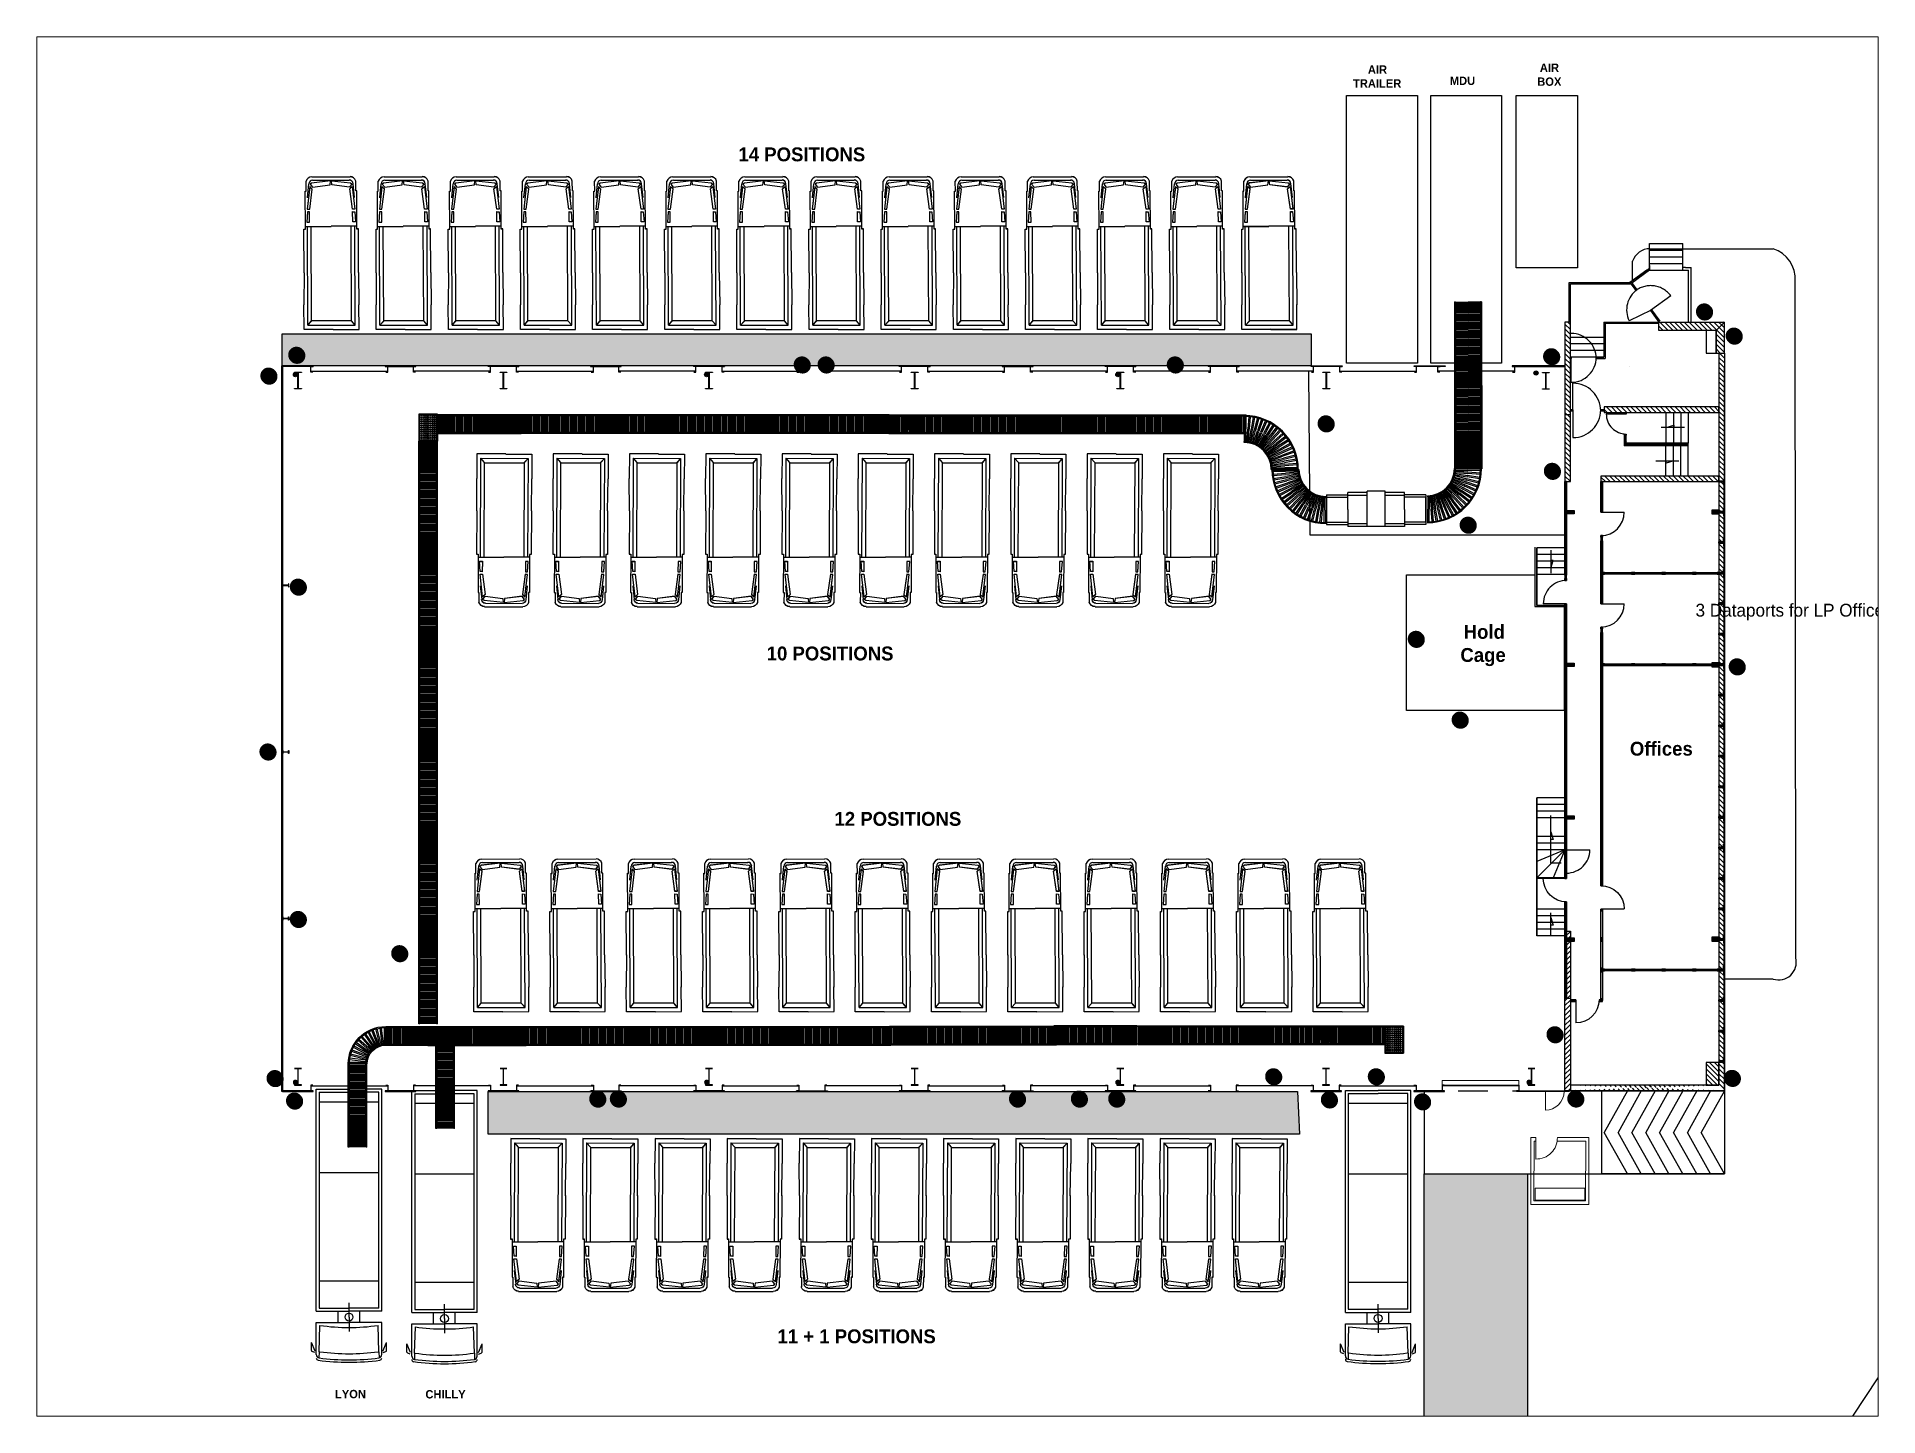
# Paper-space layout 'Inside' of a CAD drawing. Header units: inches. Extents: x 0.2 to 10.4, y 0.2 to 7.8.
# The model-space entities are those that its viewports show. They can reach past a viewport. Long polylines and large blocks are cut down to what shows.
import ezdxf

# ---------------------------------------------------------------- set-up
doc = ezdxf.new("R2010")
doc.units = ezdxf.units.IN
doc.header["$MEASUREMENT"] = 0
for name, pattern in [('CACHE', [0.375, 0.25, -0.125]), ('CONTINU', [0]), ('CONTINUA', [0])]:
    doc.linetypes.add(name, pattern=pattern)
doc.layers.get('0').update_dxf_attribs({"color": 250})
for name, color, linetype in [('001 SEC IP Cameras M3004', 250, 'Continuous'), ('001 SEC IP Cameras Outside', 20, 'Continuous'), ('001 SEC IP Cameras P3354', 250, 'Continuous'), ('1-Hach-Structure', 1, 'Continuous'), ('1-Structure', 7, 'Continuous'), ('1-Structure-Poteaux', 7, 'Continuous'), ('2-Escaliers', 7, 'Continuous'), ('2-Porte-Quai', 7, 'Continuous'), ('3-Portes', 18, 'Continuous'), ('4-Cloison', 10, 'Continuous'), ('4-Fenetre', 172, 'Continuous'), ('4-Porte-Bureau', 7, 'Continuous'), ('EXTERIEUR', 6, 'Continuous'), ('NEW EQUIPEMENT', 10, 'Continuous'), ('SIMBOLI', 7, 'CONTINUA'), ('SIMBOLI_IB', 2, 'Continuous'), ('STG Old CCTV', 10, 'Continuous'), ('vue', 7, 'Continuous')]:
    doc.layers.add(name, color=color, linetype=linetype)
doc.layers.add('2-Entrepot', color=164, linetype='Continuous', plot=False)
doc.layers.add('OM-CONV-IDEN', color=7, linetype='Continuous', lineweight=25)
doc.layers.add('TEXT', color=172, linetype='Continuous', lineweight=20)
doc.styles.add('STYLE_GENERE_3', font='ARIALN.TTF')
pattern_1 = [(315, (-2715.1, 4676.43), (-88.38835, -88.38835), [])]
pattern_2 = [(315, (-2715.1, 45911.05), (-88.38835, -88.38835), [])]
pattern_3 = [(315, (-2715.1, 45761.05), (-88.38835, -88.38835), [])]

psp = doc.layouts.new('Inside')

msp = doc.modelspace()

# ---------------------------------------------------------------- texts
at = {"color": 4, "lineweight": 9, "ltscale": 100, "insert": (2124, 245040), "char_height": 600, "attachment_point": 1}
msp.add_mtext_dynamic_manual_height_columns('3 Dataports for LP Office', width=12330, gutter_width=3000, heights=[0], dxfattribs=at)

# ---------------------------------------------------------------- blocks, each defined once
blk = doc.blocks.new('A$C051345EB')
at = {"layer": '1-Structure-Poteaux'}
blk.add_hatch(color=256, dxfattribs=at).paths.add_polyline_path([(0, 0), (0, 10), (120, 10), (120, 590), (0, 590), (0, 600), (250, 600), (250, 590), (130, 590), (130, 10), (250, 10), (250, 0)])
blk.add_lwpolyline([(0, 0), (0, 10), (120, 10), (120, 590), (0, 590), (0, 600), (250, 600), (250, 590), (130, 590), (130, 10), (250, 10), (250, 0), (0, 0)], dxfattribs=at)
blk = doc.blocks.new('A$C11316069')
at = {"layer": '1-Structure-Poteaux'}
blk.add_hatch(color=256, dxfattribs=at).paths.add_polyline_path([(225, 0), (215, 0), (215, 50), (10, 50), (10, 0), (0, 0), (0, 110), (10, 110), (10, 60), (215, 60), (215, 110), (225, 110)])
blk.add_lwpolyline([(225, 0), (215, 0), (215, 50), (10, 50), (10, 0), (0, 0), (0, 110), (10, 110), (10, 60), (215, 60), (215, 110), (225, 110), (225, 0)], dxfattribs=at)
blk = doc.blocks.new('A$C5E2A7F44')
at = {"layer": '1-Structure'}
blk.add_hatch(color=256, dxfattribs=at).paths.add_polyline_path([(0, 25), (1110, 25), (1110, 0), (0, 0)])
blk.add_lwpolyline([(0, 25), (1110, 25), (1110, 0), (0, 0)], close=True, dxfattribs=at)
blk = doc.blocks.new('A$C32844CA2')
at = {"layer": '1-Structure'}
blk.add_line((85, 174), (2685, 174), dxfattribs=at)
at = {"layer": '2-Porte-Quai'}
blk.add_line((10, 174), (2760, 174), dxfattribs=at)
for points in [[(75, 200), (0, 200), (0, 0), (85, 0)], [(2695, 200), (2770, 200), (2770, 0), (2685, 0)]]:
    blk.add_lwpolyline(points, dxfattribs=at)
blk = doc.blocks.new('A$C292A2223')
at = {"layer": '1-Structure'}
blk.add_hatch(color=256, dxfattribs=at).paths.add_polyline_path([(0, 24460), (25, 24460), (25, 0), (0, 0)])
blk.add_lwpolyline([(0, 24460), (25, 24460), (25, 0), (0, 0)], close=True, dxfattribs=at)
blk = doc.blocks.new('A$C4ECB2308')
at = {"layer": '1-Structure-Poteaux'}
h = blk.add_hatch(color=5, dxfattribs=at)
edge = h.paths.add_edge_path()
edge.add_arc((75, 75), 75, 0, 360)
at = {"layer": '1-Structure-Poteaux', "color": 5}
blk.add_circle((75, 75), 75, dxfattribs=at)
blk = doc.blocks.new('ROLLER600')
at = {"color": 254}
for p, q in [((8, 232), (3008, 232)), ((8, 232), (8, 197)), ((8, 197), (3008, 197)), ((21, 192), (21, -403)), ((21, 192), (71, 192)), ((24, 195), (68, 195)), ((42, 210), (50, 210)), ((42, 210), (42, 195)), ((50, 210), (50, 195)), ((71, 192), (71, -403)), ((96, 192), (146, 192)), ((96, 192), (96, -403)), ((99, 195), (143, 195)), ((117, 210), (117, 195)), ((117, 210), (125, 210)), ((125, 210), (125, 195)), ((146, 192), (146, -403)), ((171, 192), (221, 192)), ((171, 192), (171, -403)), ((174, 195), (218, 195)), ((192, 210), (192, 195)), ((192, 210), (200, 210)), ((200, 210), (200, 195)), ((221, 192), (221, -403)), ((246, 192), (296, 192)), ((246, 192), (246, -403)), ((249, 195), (293, 195)), ((267, 210), (267, 195)), ((267, 210), (275, 210)), ((275, 210), (275, 195)), ((296, 192), (296, -403)), ((321, 192), (371, 192)), ((321, 192), (321, -403)), ((324, 195), (368, 195)), ((342, 210), (342, 195)), ((342, 210), (350, 210)), ((350, 210), (350, 195)), ((371, 192), (371, -403)), ((396, 192), (446, 192)), ((396, 192), (396, -403)), ((399, 195), (443, 195)), ((417, 210), (417, 195)), ((417, 210), (425, 210)), ((425, 210), (425, 195)), ((446, 192), (446, -403)), ((471, 192), (521, 192)), ((471, 192), (471, -403)), ((474, 195), (518, 195)), ((492, 210), (492, 195)), ((492, 210), (500, 210)), ((500, 210), (500, 195)), ((521, 192), (521, -403)), ((546, 192), (596, 192)), ((546, 192), (546, -403)), ((549, 195), (593, 195)), ((567, 210), (567, 195)), ((567, 210), (575, 210)), ((575, 210), (575, 195)), ((596, 192), (596, -403)), ((621, 192), (671, 192)), ((621, 192), (621, -403)), ((624, 195), (668, 195)), ((642, 210), (642, 195)), ((642, 210), (650, 210)), ((650, 210), (650, 195)), ((671, 192), (671, -403)), ((696, 192), (746, 192)), ((696, 192), (696, -403)), ((699, 195), (743, 195)), ((717, 210), (717, 195)), ((717, 210), (725, 210)), ((725, 210), (725, 195)), ((746, 192), (746, -403)), ((771, 192), (821, 192)), ((771, 192), (771, -403)), ((774, 195), (818, 195)), ((792, 210), (792, 195)), ((792, 210), (800, 210)), ((800, 210), (800, 195)), ((821, 192), (821, -403)), ((846, 192), (896, 192)), ((846, 192), (846, -403)), ((849, 195), (893, 195)), ((867, 210), (867, 195)), ((867, 210), (875, 210)), ((875, 210), (875, 195)), ((896, 192), (896, -403)), ((921, 192), (971, 192)), ((921, 192), (921, -403)), ((924, 195), (968, 195)), ((942, 210), (942, 195)), ((942, 210), (950, 210)), ((950, 210), (950, 195)), ((971, 192), (971, -403)), ((996, 192), (1046, 192)), ((996, 192), (996, -403)), ((999, 195), (1043, 195)), ((1017, 210), (1017, 195)), ((1017, 210), (1025, 210)), ((1025, 210), (1025, 195)), ((1046, 192), (1046, -403)), ((1071, 192), (1121, 192)), ((1071, 192), (1071, -403)), ((1074, 195), (1118, 195)), ((1092, 210), (1092, 195)), ((1092, 210), (1100, 210)), ((1100, 210), (1100, 195)), ((1121, 192), (1121, -403)), ((1146, 192), (1196, 192)), ((1146, 192), (1146, -403)), ((1149, 195), (1193, 195)), ((1167, 210), (1167, 195)), ((1167, 210), (1175, 210)), ((1175, 210), (1175, 195)), ((1196, 192), (1196, -403)), ((1221, 192), (1271, 192)), ((1221, 192), (1221, -403)), ((1224, 195), (1268, 195)), ((1242, 210), (1242, 195)), ((1242, 210), (1250, 210)), ((1250, 210), (1250, 195)), ((1271, 192), (1271, -403)), ((1296, 192), (1346, 192)), ((1296, 192), (1296, -403)), ((1299, 195), (1343, 195)), ((1317, 210), (1317, 195)), ((1317, 210), (1325, 210)), ((1325, 210), (1325, 195)), ((1346, 192), (1346, -403)), ((1371, 192), (1421, 192)), ((1371, 192), (1371, -403)), ((1374, 195), (1418, 195)), ((1392, 210), (1392, 195)), ((1392, 210), (1400, 210)), ((1400, 210), (1400, 195)), ((1421, 192), (1421, -403)), ((1446, 192), (1496, 192)), ((1446, 192), (1446, -403)), ((1449, 195), (1493, 195)), ((1467, 210), (1467, 195)), ((1467, 210), (1475, 210)), ((1475, 210), (1475, 195)), ((1496, 192), (1496, -403)), ((1521, 192), (1571, 192)), ((1521, 192), (1521, -403)), ((1524, 195), (1568, 195)), ((1542, 210), (1542, 195)), ((1542, 210), (1550, 210)), ((1550, 210), (1550, 195)), ((1571, 192), (1571, -403)), ((1596, 192), (1646, 192)), ((1596, 192), (1596, -403)), ((1599, 195), (1643, 195)), ((1617, 210), (1617, 195)), ((1617, 210), (1625, 210)), ((1625, 210), (1625, 195)), ((1646, 192), (1646, -403)), ((1671, 192), (1721, 192)), ((1671, 192), (1671, -403)), ((1674, 195), (1718, 195)), ((1692, 210), (1692, 195)), ((1692, 210), (1700, 210)), ((1700, 210), (1700, 195)), ((1721, 192), (1721, -403)), ((1746, 192), (1796, 192)), ((1746, 192), (1746, -403)), ((1749, 195), (1793, 195)), ((1767, 210), (1767, 195)), ((1767, 210), (1775, 210)), ((1775, 210), (1775, 195)), ((1796, 192), (1796, -403)), ((1821, 192), (1871, 192)), ((1821, 192), (1821, -403)), ((1824, 195), (1868, 195)), ((1842, 210), (1842, 195)), ((1842, 210), (1850, 210)), ((1850, 210), (1850, 195)), ((1871, 192), (1871, -403)), ((1896, 192), (1946, 192)), ((1896, 192), (1896, -403)), ((1899, 195), (1943, 195)), ((1917, 210), (1917, 195)), ((1917, 210), (1925, 210)), ((1925, 210), (1925, 195)), ((1946, 192), (1946, -403)), ((1971, 192), (2021, 192)), ((1971, 192), (1971, -403)), ((1974, 195), (2018, 195)), ((1992, 210), (1992, 195)), ((1992, 210), (2000, 210)), ((2000, 210), (2000, 195)), ((2021, 192), (2021, -403)), ((2046, 192), (2096, 192)), ((2046, 192), (2046, -403)), ((2049, 195), (2093, 195)), ((2067, 210), (2067, 195)), ((2067, 210), (2075, 210)), ((2075, 210), (2075, 195)), ((2096, 192), (2096, -403)), ((2121, 192), (2171, 192)), ((2121, 192), (2121, -403)), ((2124, 195), (2168, 195)), ((2142, 210), (2142, 195)), ((2142, 210), (2150, 210)), ((2150, 210), (2150, 195)), ((2171, 192), (2171, -403)), ((2196, 192), (2246, 192)), ((2196, 192), (2196, -403)), ((2199, 195), (2243, 195)), ((2217, 210), (2217, 195)), ((2217, 210), (2225, 210)), ((2225, 210), (2225, 195)), ((2246, 192), (2246, -403)), ((2271, 192), (2321, 192)), ((2271, 192), (2271, -403)), ((2274, 195), (2318, 195)), ((2292, 210), (2292, 195)), ((2292, 210), (2300, 210)), ((2300, 210), (2300, 195)), ((2321, 192), (2321, -403)), ((2346, 192), (2396, 192)), ((2346, 192), (2346, -403)), ((2349, 195), (2393, 195)), ((2367, 210), (2367, 195)), ((2367, 210), (2375, 210)), ((2375, 210), (2375, 195)), ((2396, 192), (2396, -403)), ((2421, 192), (2471, 192)), ((2421, 192), (2421, -403)), ((2424, 195), (2468, 195)), ((2442, 210), (2442, 195)), ((2442, 210), (2450, 210)), ((2450, 210), (2450, 195)), ((2471, 192), (2471, -403)), ((2496, 192), (2546, 192)), ((2496, 192), (2496, -403)), ((2499, 195), (2543, 195)), ((2517, 210), (2517, 195)), ((2517, 210), (2525, 210)), ((2525, 210), (2525, 195)), ((2546, 192), (2546, -403)), ((2571, 192), (2621, 192)), ((2571, 192), (2571, -403)), ((2574, 195), (2618, 195)), ((2592, 210), (2592, 195)), ((2592, 210), (2600, 210)), ((2600, 210), (2600, 195)), ((2621, 192), (2621, -403)), ((2646, 192), (2696, 192)), ((2646, 192), (2646, -403)), ((2649, 195), (2693, 195)), ((2667, 210), (2667, 195)), ((2667, 210), (2675, 210)), ((2675, 210), (2675, 195)), ((2696, 192), (2696, -403)), ((2721, 192), (2771, 192)), ((2721, 192), (2721, -403)), ((2724, 195), (2768, 195)), ((2742, 210), (2742, 195)), ((2742, 210), (2750, 210)), ((2750, 210), (2750, 195)), ((2771, 192), (2771, -403)), ((2796, 192), (2846, 192)), ((2796, 192), (2796, -403)), ((2799, 195), (2843, 195)), ((2817, 210), (2817, 195)), ((2817, 210), (2825, 210)), ((2825, 210), (2825, 195)), ((2846, 192), (2846, -403)), ((2871, 192), (2921, 192)), ((2871, 192), (2871, -403)), ((2874, 195), (2918, 195)), ((2892, 210), (2892, 195)), ((2892, 210), (2900, 210)), ((2900, 210), (2900, 195)), ((2921, 192), (2921, -403)), ((2946, 192), (2996, 192)), ((2946, 192), (2946, -403)), ((2949, 195), (2993, 195)), ((2967, 210), (2967, 195)), ((2967, 210), (2975, 210)), ((2975, 210), (2975, 195)), ((2996, 192), (2996, -403)), ((3008, 232), (3008, 197)), ((8, -408), (3008, -408)), ((8, -408), (8, -443)), ((8, -443), (3008, -443)), ((21, -403), (71, -403)), ((24, -406), (68, -406)), ((42, -406), (42, -421)), ((42, -421), (50, -421)), ((50, -406), (50, -421)), ((96, -403), (146, -403)), ((99, -406), (143, -406)), ((117, -406), (117, -421)), ((117, -421), (125, -421)), ((125, -406), (125, -421)), ((171, -403), (221, -403)), ((174, -406), (218, -406)), ((192, -406), (192, -421)), ((192, -421), (200, -421)), ((200, -406), (200, -421)), ((246, -403), (296, -403)), ((249, -406), (293, -406)), ((267, -406), (267, -421)), ((267, -421), (275, -421)), ((275, -406), (275, -421)), ((321, -403), (371, -403)), ((324, -406), (368, -406)), ((342, -406), (342, -421)), ((342, -421), (350, -421)), ((350, -406), (350, -421)), ((396, -403), (446, -403)), ((399, -406), (443, -406)), ((417, -406), (417, -421)), ((417, -421), (425, -421)), ((425, -406), (425, -421)), ((471, -403), (521, -403)), ((474, -406), (518, -406)), ((492, -406), (492, -421)), ((492, -421), (500, -421)), ((500, -406), (500, -421)), ((546, -403), (596, -403)), ((549, -406), (593, -406)), ((567, -406), (567, -421)), ((567, -421), (575, -421)), ((575, -406), (575, -421)), ((621, -403), (671, -403)), ((624, -406), (668, -406)), ((642, -406), (642, -421)), ((642, -421), (650, -421)), ((650, -406), (650, -421)), ((696, -403), (746, -403)), ((699, -406), (743, -406)), ((717, -406), (717, -421)), ((717, -421), (725, -421)), ((725, -406), (725, -421)), ((771, -403), (821, -403)), ((774, -406), (818, -406)), ((792, -406), (792, -421)), ((792, -421), (800, -421)), ((800, -406), (800, -421)), ((846, -403), (896, -403)), ((849, -406), (893, -406)), ((867, -406), (867, -421)), ((867, -421), (875, -421)), ((875, -406), (875, -421)), ((921, -403), (971, -403)), ((924, -406), (968, -406)), ((942, -406), (942, -421)), ((942, -421), (950, -421)), ((950, -406), (950, -421)), ((996, -403), (1046, -403)), ((999, -406), (1043, -406)), ((1017, -406), (1017, -421)), ((1017, -421), (1025, -421)), ((1025, -406), (1025, -421)), ((1071, -403), (1121, -403)), ((1074, -406), (1118, -406)), ((1092, -406), (1092, -421)), ((1092, -421), (1100, -421)), ((1100, -406), (1100, -421)), ((1146, -403), (1196, -403)), ((1149, -406), (1193, -406)), ((1167, -406), (1167, -421)), ((1167, -421), (1175, -421)), ((1175, -406), (1175, -421)), ((1221, -403), (1271, -403)), ((1224, -406), (1268, -406)), ((1242, -406), (1242, -421)), ((1242, -421), (1250, -421)), ((1250, -406), (1250, -421)), ((1296, -403), (1346, -403)), ((1299, -406), (1343, -406)), ((1317, -406), (1317, -421)), ((1317, -421), (1325, -421)), ((1325, -406), (1325, -421)), ((1371, -403), (1421, -403)), ((1374, -406), (1418, -406)), ((1392, -406), (1392, -421)), ((1392, -421), (1400, -421)), ((1400, -406), (1400, -421)), ((1446, -403), (1496, -403)), ((1449, -406), (1493, -406)), ((1467, -406), (1467, -421)), ((1467, -421), (1475, -421)), ((1475, -406), (1475, -421)), ((1521, -403), (1571, -403)), ((1524, -406), (1568, -406)), ((1542, -406), (1542, -421)), ((1542, -421), (1550, -421)), ((1550, -406), (1550, -421)), ((1596, -403), (1646, -403)), ((1599, -406), (1643, -406)), ((1617, -406), (1617, -421)), ((1617, -421), (1625, -421)), ((1625, -406), (1625, -421)), ((1671, -403), (1721, -403)), ((1674, -406), (1718, -406)), ((1692, -406), (1692, -421)), ((1692, -421), (1700, -421)), ((1700, -406), (1700, -421)), ((1746, -403), (1796, -403)), ((1749, -406), (1793, -406)), ((1767, -406), (1767, -421)), ((1767, -421), (1775, -421)), ((1775, -406), (1775, -421)), ((1821, -403), (1871, -403)), ((1824, -406), (1868, -406)), ((1842, -406), (1842, -421)), ((1842, -421), (1850, -421)), ((1850, -406), (1850, -421)), ((1896, -403), (1946, -403)), ((1899, -406), (1943, -406)), ((1917, -406), (1917, -421)), ((1917, -421), (1925, -421)), ((1925, -406), (1925, -421)), ((1971, -403), (2021, -403)), ((1974, -406), (2018, -406)), ((1992, -406), (1992, -421)), ((1992, -421), (2000, -421)), ((2000, -406), (2000, -421)), ((2046, -403), (2096, -403)), ((2049, -406), (2093, -406)), ((2067, -406), (2067, -421)), ((2067, -421), (2075, -421)), ((2075, -406), (2075, -421)), ((2121, -403), (2171, -403)), ((2124, -406), (2168, -406)), ((2142, -406), (2142, -421)), ((2142, -421), (2150, -421)), ((2150, -406), (2150, -421)), ((2196, -403), (2246, -403)), ((2199, -406), (2243, -406)), ((2217, -406), (2217, -421)), ((2217, -421), (2225, -421)), ((2225, -406), (2225, -421)), ((2271, -403), (2321, -403)), ((2274, -406), (2318, -406)), ((2292, -406), (2292, -421)), ((2292, -421), (2300, -421)), ((2300, -406), (2300, -421)), ((2346, -403), (2396, -403)), ((2349, -406), (2393, -406)), ((2367, -406), (2367, -421)), ((2367, -421), (2375, -421)), ((2375, -406), (2375, -421)), ((2421, -403), (2471, -403)), ((2424, -406), (2468, -406)), ((2442, -406), (2442, -421)), ((2442, -421), (2450, -421)), ((2450, -406), (2450, -421)), ((2496, -403), (2546, -403)), ((2499, -406), (2543, -406)), ((2517, -406), (2517, -421)), ((2517, -421), (2525, -421)), ((2525, -406), (2525, -421)), ((2571, -403), (2621, -403)), ((2574, -406), (2618, -406)), ((2592, -406), (2592, -421)), ((2592, -421), (2600, -421)), ((2600, -406), (2600, -421)), ((2646, -403), (2696, -403)), ((2649, -406), (2693, -406)), ((2667, -406), (2667, -421)), ((2667, -421), (2675, -421)), ((2675, -406), (2675, -421)), ((2721, -403), (2771, -403)), ((2724, -406), (2768, -406)), ((2742, -406), (2742, -421)), ((2742, -421), (2750, -421)), ((2750, -406), (2750, -421)), ((2796, -403), (2846, -403)), ((2799, -406), (2843, -406)), ((2817, -406), (2817, -421)), ((2817, -421), (2825, -421)), ((2825, -406), (2825, -421)), ((2871, -403), (2921, -403)), ((2874, -406), (2918, -406)), ((2892, -406), (2892, -421)), ((2892, -421), (2900, -421)), ((2900, -406), (2900, -421)), ((2946, -403), (2996, -403)), ((2949, -406), (2993, -406)), ((2967, -406), (2967, -421)), ((2967, -421), (2975, -421)), ((2975, -406), (2975, -421)), ((3008, -408), (3008, -443))]:
    blk.add_line(p, q, dxfattribs=at)
for centre, start, end in [((24, 192), 90, 180), ((68, 192), 0, 90), ((99, 192), 90, 180), ((143, 192), 0, 90), ((174, 192), 90, 180), ((218, 192), 0, 90), ((249, 192), 90, 180), ((293, 192), 0, 90), ((324, 192), 90, 180), ((368, 192), 0, 90), ((399, 192), 90, 180), ((443, 192), 0, 90), ((474, 192), 90, 180), ((518, 192), 0, 90), ((549, 192), 90, 180), ((593, 192), 0, 90), ((624, 192), 90, 180), ((668, 192), 0, 90), ((699, 192), 90, 180), ((743, 192), 0, 90), ((774, 192), 90, 180), ((818, 192), 0, 90), ((849, 192), 90, 180), ((893, 192), 0, 90), ((924, 192), 90, 180), ((968, 192), 0, 90), ((999, 192), 90, 180), ((1043, 192), 0, 90), ((1074, 192), 90, 180), ((1118, 192), 0, 90), ((1149, 192), 90, 180), ((1193, 192), 0, 90), ((1224, 192), 90, 180), ((1268, 192), 0, 90), ((1299, 192), 90, 180), ((1343, 192), 0, 90), ((1374, 192), 90, 180), ((1418, 192), 0, 90), ((1449, 192), 90, 180), ((1493, 192), 0, 90), ((1524, 192), 90, 180), ((1568, 192), 0, 90), ((1599, 192), 90, 180), ((1643, 192), 0, 90), ((1674, 192), 90, 180), ((1718, 192), 0, 90), ((1749, 192), 90, 180), ((1793, 192), 0, 90), ((1824, 192), 90, 180), ((1868, 192), 0, 90), ((1899, 192), 90, 180), ((1943, 192), 0, 90), ((1974, 192), 90, 180), ((2018, 192), 0, 90), ((2049, 192), 90, 180), ((2093, 192), 0, 90), ((2124, 192), 90, 180), ((2168, 192), 0, 90), ((2199, 192), 90, 180), ((2243, 192), 0, 90), ((2274, 192), 90, 180), ((2318, 192), 0, 90), ((2349, 192), 90, 180), ((2393, 192), 0, 90), ((2424, 192), 90, 180), ((2468, 192), 0, 90), ((2499, 192), 90, 180), ((2543, 192), 0, 90), ((2574, 192), 90, 180), ((2618, 192), 0, 90), ((2649, 192), 90, 180), ((2693, 192), 0, 90), ((2724, 192), 90, 180), ((2768, 192), 0, 90), ((2799, 192), 90, 180), ((2843, 192), 0, 90), ((2874, 192), 90, 180), ((2918, 192), 0, 90), ((2949, 192), 90, 180), ((2993, 192), 0, 90), ((24, -403), 180, 270), ((68, -403), 270, 0), ((99, -403), 180, 270), ((143, -403), 270, 0), ((174, -403), 180, 270), ((218, -403), 270, 0), ((249, -403), 180, 270), ((293, -403), 270, 0), ((324, -403), 180, 270), ((368, -403), 270, 0), ((399, -403), 180, 270), ((443, -403), 270, 0), ((474, -403), 180, 270), ((518, -403), 270, 0), ((549, -403), 180, 270), ((593, -403), 270, 0), ((624, -403), 180, 270), ((668, -403), 270, 0), ((699, -403), 180, 270), ((743, -403), 270, 0), ((774, -403), 180, 270), ((818, -403), 270, 0), ((849, -403), 180, 270), ((893, -403), 270, 0), ((924, -403), 180, 270), ((968, -403), 270, 0), ((999, -403), 180, 270), ((1043, -403), 270, 0), ((1074, -403), 180, 270), ((1118, -403), 270, 0), ((1149, -403), 180, 270), ((1193, -403), 270, 0), ((1224, -403), 180, 270), ((1268, -403), 270, 0), ((1299, -403), 180, 270), ((1343, -403), 270, 0), ((1374, -403), 180, 270), ((1418, -403), 270, 0), ((1449, -403), 180, 270), ((1493, -403), 270, 0), ((1524, -403), 180, 270), ((1568, -403), 270, 0), ((1599, -403), 180, 270), ((1643, -403), 270, 0), ((1674, -403), 180, 270), ((1718, -403), 270, 0), ((1749, -403), 180, 270), ((1793, -403), 270, 0), ((1824, -403), 180, 270), ((1868, -403), 270, 0), ((1899, -403), 180, 270), ((1943, -403), 270, 0), ((1974, -403), 180, 270), ((2018, -403), 270, 0), ((2049, -403), 180, 270), ((2093, -403), 270, 0), ((2124, -403), 180, 270), ((2168, -403), 270, 0), ((2199, -403), 180, 270), ((2243, -403), 270, 0), ((2274, -403), 180, 270), ((2318, -403), 270, 0), ((2349, -403), 180, 270), ((2393, -403), 270, 0), ((2424, -403), 180, 270), ((2468, -403), 270, 0), ((2499, -403), 180, 270), ((2543, -403), 270, 0), ((2574, -403), 180, 270), ((2618, -403), 270, 0), ((2649, -403), 180, 270), ((2693, -403), 270, 0), ((2724, -403), 180, 270), ((2768, -403), 270, 0), ((2799, -403), 180, 270), ((2843, -403), 270, 0), ((2874, -403), 180, 270), ((2918, -403), 270, 0), ((2949, -403), 180, 270), ((2993, -403), 270, 0)]:
    blk.add_arc(centre, 3, start, end, dxfattribs=at)
blk = doc.blocks.new('CONTAINER-LKW')
for p, q in [((9.42, 1.353), (9.129, 1.353)), ((9.443, 1.225), (9.129, 1.353)), ((8, 1.178), (0, 1.178)), ((0, 1.178), (0, 0)), ((7.887, 1.073), (0.113, 1.073)), ((0.113, 1.073), (0.113, 0)), ((0.468, 1.073), (0.468, -1.073)), ((3.017, 1.073), (3.017, -1.073)), ((6.919, 1.073), (6.919, -1.073)), ((7.887, 1.073), (7.887, 0)), ((8, 1.178), (8, 0)), ((8.407, 1.178), (8.407, 0)), ((9.568, 1.178), (8.407, 1.178)), ((9.463, 1.078), (8.515, 1.05)), ((9.492, 1.231), (9.457, 1.326)), ((9.463, 1.078), (9.685, 1.083)), ((8.215, 0), (7.7, 0)), ((8, 0.374), (8.407, 0.374)), ((0, -1.178), (0, 0)), ((0.113, -1.073), (0.113, 0)), ((7.887, -1.073), (7.887, 0)), ((8, -1.178), (8, 0)), ((8, -0.404), (8.407, -0.404)), ((8.215, 0), (8.738, 0)), ((8.407, -1.178), (8.407, 0)), ((8, -1.178), (0, -1.178)), ((0.113, -1.073), (7.887, -1.073)), ((9.568, -1.178), (8.407, -1.178)), ((9.463, -1.078), (8.515, -1.05)), ((9.443, -1.225), (9.129, -1.353)), ((9.492, -1.231), (9.457, -1.326)), ((9.463, -1.078), (9.685, -1.083)), ((9.42, -1.353), (9.129, -1.353))]:
    blk.add_line(p, q)
blk.add_circle((8.215, 0), 0.142)
blk.add_circle((8.215, 0), 0.142)
for centre, radius, start, end in [((9.42, 1.313), 0.04, 19.94249, 90.00029), ((1.275, 0.001), 7.315, 359.99603, 8.24763), ((2.221, 0.001), 7.315, 359.99603, 8.24763), ((9.568, 1.058), 0.12, 9.78469, 90.00013), ((1.389, 0), 8.368, 359.99727, 7.39997), ((9.689, 1.098), 0.08, 10.00118, 90.00018), ((1.633, 0), 8.21, 359.99691, 7.7797), ((1.275, -0.001), 7.315, 351.75237, 0.00397), ((2.221, -0.001), 7.315, 351.75237, 0.00397), ((1.389, 0), 8.368, 352.60003, 0.00273), ((1.633, 0), 8.21, 352.2203, 0.00309), ((9.42, -1.313), 0.04, 269.99971, 340.05751), ((9.568, -1.058), 0.12, 269.99987, 350.21531), ((9.689, -1.098), 0.08, 269.99982, 349.99882)]:
    blk.add_arc(centre, radius, start, end)
blk = doc.blocks.new('Feeder')
at = {"xscale": -1000, "yscale": 1000, "zscale": 1000, "rotation": 90}
blk.add_blockref('CONTAINER-LKW', (1178, 0), dxfattribs=at)
blk = doc.blocks.new('A$C59E363AE')
at = {"layer": '4-Cloison'}
h = blk.add_hatch(color=2, dxfattribs=at)
h.paths.add_polyline_path([(10, 1035), (50, 1035), (50, 65), (10, 65)], flags=16)
h.paths.add_polyline_path([(60, 1100), (0, 1100), (0, 0), (60, 0)])
h.paths.add_polyline_path([(60, 0), (0, 0), (0, 65), (60, 65)], flags=17)
h.paths.add_polyline_path([(60, 1035), (0, 1035), (0, 1100), (60, 1100)], flags=17)
for points in [[(60, 1035), (0, 1035), (0, 1100), (60, 1100)], [(60, 0), (0, 0), (0, 65), (60, 65)]]:
    blk.add_hatch(color=109, dxfattribs=at).paths.add_polyline_path(points)
blk.add_lwpolyline([(60, 1100), (0, 1100), (0, 0), (60, 0)], close=True, dxfattribs=at)
at = {"layer": '4-Cloison', "color": 109}
for points in [[(60, 1035), (0, 1035), (0, 1100), (60, 1100)], [(60, 0), (0, 0), (0, 65), (60, 65)]]:
    blk.add_lwpolyline(points, close=True, dxfattribs=at)
at = {"layer": '4-Cloison', "color": 5}
blk.add_lwpolyline([(10, 1035), (50, 1035), (50, 65), (10, 65)], close=True, dxfattribs=at)
blk = doc.blocks.new('A$C3CC84CE0')
at = {"layer": '4-Cloison'}
h = blk.add_hatch(color=2, dxfattribs=at)
h.paths.add_polyline_path([(10, 948), (50, 948), (50, 65), (10, 65)], flags=16)
h.paths.add_polyline_path([(60, 1013), (0, 1013), (0, 0), (60, 0)])
h.paths.add_polyline_path([(60, 0), (0, 0), (0, 65), (60, 65)], flags=17)
h.paths.add_polyline_path([(60, 948), (0, 948), (0, 1013), (60, 1013)], flags=17)
for points in [[(60, 948), (0, 948), (0, 1013), (60, 1013)], [(60, 0), (0, 0), (0, 65), (60, 65)]]:
    blk.add_hatch(color=109, dxfattribs=at).paths.add_polyline_path(points)
blk.add_lwpolyline([(60, 1013), (0, 1013), (0, 0), (60, 0)], close=True, dxfattribs=at)
at = {"layer": '4-Cloison', "color": 109}
for points in [[(60, 948), (0, 948), (0, 1013), (60, 1013)], [(60, 0), (0, 0), (0, 65), (60, 65)]]:
    blk.add_lwpolyline(points, close=True, dxfattribs=at)
at = {"layer": '4-Cloison', "color": 5}
blk.add_lwpolyline([(10, 948), (50, 948), (50, 65), (10, 65)], close=True, dxfattribs=at)
blk = doc.blocks.new('A$C2873359B')
at = {"layer": '4-Porte-Bureau', "color": 109}
blk.add_line((0, 840), (840, 840), dxfattribs=at)
blk.add_arc((0, 840), 840, 270, 0, dxfattribs=at)
blk = doc.blocks.new('A$C75424ECB')
at = {"layer": '4-Cloison'}
h = blk.add_hatch(color=2, dxfattribs=at)
h.paths.add_polyline_path([(60, 260), (0, 260), (0, 0), (60, 0)])
h.paths.add_polyline_path([(60, 0), (0, 0), (0, 65), (60, 65)], flags=17)
h.paths.add_polyline_path([(60, 195), (0, 195), (0, 260), (60, 260)], flags=17)
for points in [[(60, 195), (0, 195), (0, 260), (60, 260)], [(60, 0), (0, 0), (0, 65), (60, 65)]]:
    blk.add_hatch(color=109, dxfattribs=at).paths.add_polyline_path(points)
at = {"layer": '4-Cloison', "color": 109}
for points in [[(60, 195), (0, 195), (0, 260), (60, 260)], [(60, 0), (0, 0), (0, 65), (60, 65)]]:
    blk.add_lwpolyline(points, close=True, dxfattribs=at)
at = {"layer": '4-Cloison'}
blk.add_lwpolyline([(60, 260), (0, 260), (0, 0), (60, 0)], close=True, dxfattribs=at)
blk = doc.blocks.new('A$C34CD6AC8')
at = {"layer": '4-Porte-Bureau', "color": 109}
blk.add_line((0, 1100), (840, 1100), dxfattribs=at)
for name, p in [('A$C2873359B', (0, 260)), ('A$C75424ECB', (0, 0))]:
    blk.add_blockref(name, p, dxfattribs=at)
blk = doc.blocks.new('A$C32B447F6')
at = {"layer": '1-Structure-Poteaux'}
blk.add_hatch(color=109, dxfattribs=at).paths.add_polyline_path([(270, 125), (0, 125), (0, 0), (270, 0)])
at = {"layer": '1-Structure-Poteaux', "color": 109}
blk.add_lwpolyline([(270, 125), (0, 125), (0, 0), (270, 0)], close=True, dxfattribs=at)
blk = doc.blocks.new('A$C04C67D03')
at = {"layer": '4-Cloison'}
h = blk.add_hatch(color=2, dxfattribs=at)
h.paths.add_polyline_path([(60, 1100), (0, 1100), (0, 0), (60, 0)])
h.paths.add_polyline_path([(60, 0), (0, 0), (0, 65), (60, 65)], flags=17)
h.paths.add_polyline_path([(60, 1035), (0, 1035), (0, 1100), (60, 1100)], flags=17)
for points in [[(60, 1035), (0, 1035), (0, 1100), (60, 1100)], [(60, 0), (0, 0), (0, 65), (60, 65)]]:
    blk.add_hatch(color=109, dxfattribs=at).paths.add_polyline_path(points)
blk.add_lwpolyline([(60, 1100), (0, 1100), (0, 0), (60, 0)], close=True, dxfattribs=at)
at = {"layer": '4-Cloison', "color": 109}
for points in [[(60, 1035), (0, 1035), (0, 1100), (60, 1100)], [(60, 0), (0, 0), (0, 65), (60, 65)]]:
    blk.add_lwpolyline(points, close=True, dxfattribs=at)
blk = doc.blocks.new('A$C754B23A9')
at = {"layer": '1-Structure-Poteaux'}
blk.add_hatch(color=0, dxfattribs=at).paths.add_polyline_path([(0, 140), (250, 140), (250, 0), (0, 0)])
at = {"layer": '1-Structure-Poteaux', "color": 0}
blk.add_lwpolyline([(0, 140), (250, 140), (250, 0), (0, 0)], close=True, dxfattribs=at)
blk = doc.blocks.new('A$C2E6245AF')
at = {"layer": '4-Fenetre'}
for points in [[(200, 1150), (0, 1150), (0, 1100), (200, 1100)], [(30, 990), (0, 990), (0, 1100), (30, 1100)], [(30, 160), (0, 160), (0, 50), (30, 50)], [(200, 0), (0, 0), (0, 50), (200, 50)]]:
    blk.add_hatch(color=0, dxfattribs=at).paths.add_polyline_path(points)
at = {"layer": '4-Fenetre', "color": 0}
for points in [[(200, 1150), (0, 1150), (0, 1100), (200, 1100)], [(30, 990), (0, 990), (0, 1100), (30, 1100)], [(30, 160), (0, 160), (0, 50), (30, 50)], [(200, 0), (0, 0), (0, 50), (200, 50)]]:
    blk.add_lwpolyline(points, close=True, dxfattribs=at)
at = {"layer": '4-Fenetre'}
blk.add_lwpolyline([(10, 990), (16, 990), (16, 160), (10, 160)], close=True, dxfattribs=at)
blk = doc.blocks.new('A$C74B3612B')
at = {"layer": '4-Porte-Bureau', "color": 109}
blk.add_line((0, 1100), (840, 1100), dxfattribs=at)
for name, p in [('A$C2873359B', (0, 260)), ('A$C75424ECB', (0, 0))]:
    blk.add_blockref(name, p, dxfattribs=at)
blk = doc.blocks.new('A$C46A25071')
at = {"layer": '4-Cloison'}
h = blk.add_hatch(color=2, dxfattribs=at)
h.paths.add_polyline_path([(890, 0), (890, 60), (0, 60), (0, 0)])
h.paths.add_polyline_path([(0, 0), (0, 60), (65, 60), (65, 0)], flags=17)
h.paths.add_polyline_path([(825, 0), (825, 60), (890, 60), (890, 0)], flags=16)
for points in [[(0, 0), (0, 60), (65, 60), (65, 0)], [(825, 0), (825, 60), (890, 60), (890, 0)]]:
    blk.add_hatch(color=109, dxfattribs=at).paths.add_polyline_path(points)
blk.add_lwpolyline([(890, 0), (890, 60), (0, 60), (0, 0)], close=True, dxfattribs=at)
at = {"layer": '4-Cloison', "color": 109}
for points in [[(0, 0), (0, 60), (65, 60), (65, 0)], [(825, 0), (825, 60), (890, 60), (890, 0)]]:
    blk.add_lwpolyline(points, close=True, dxfattribs=at)
blk = doc.blocks.new('A$C75522CAF')
at = {"layer": '4-Porte-Bureau'}
blk.add_line((755, 0), (755, 720), dxfattribs=at)
for points in [[(35, 0), (0, 0), (0, 80), (35, 80)], [(790, 0), (755, 0), (755, 80), (790, 80)]]:
    blk.add_lwpolyline(points, close=True, dxfattribs=at)
blk.add_arc((755, 0), 720, 90, 180, dxfattribs=at)
blk = doc.blocks.new('COURBE900')
at = {"color": 254}
for p, q in [((3085, 304), (3085, 269)), ((3085, 269), (3085, 304)), ((3097, 264), (3097, -183)), ((3147, 264), (3097, 264)), ((3144, 267), (3100, 267)), ((3126, 282), (3118, 282)), ((3118, 282), (3118, 267)), ((3126, 282), (3126, 267)), ((3147, 264), (3147, -183)), ((3252, 260), (3215, -186)), ((3302, 256), (3252, 260)), ((3299, 259), (3255, 263)), ((3302, 256), (3265, -190)), ((3275, 276), (3273, 261)), ((3283, 276), (3275, 276)), ((3283, 276), (3281, 261)), ((3406, 243), (3332, -198)), ((3455, 235), (3382, -207)), ((3455, 235), (3406, 243)), ((3453, 238), (3409, 245)), ((3430, 257), (3427, 242)), ((3438, 256), (3430, 257)), ((3438, 256), (3435, 241)), ((3558, 213), (3448, -221)), ((3606, 201), (3496, -233)), ((3606, 201), (3558, 213)), ((3707, 171), (3561, -252)), ((3604, 205), (3562, 215)), ((3583, 225), (3579, 211)), ((3590, 224), (3583, 225)), ((3590, 224), (3587, 209)), ((3754, 155), (3609, -268)), ((3852, 117), (3672, -293)), ((3754, 155), (3707, 171)), ((3752, 159), (3711, 173)), ((3898, 97), (3718, -313)), ((3732, 181), (3728, 167)), ((3740, 179), (3732, 181)), ((3740, 179), (3735, 164)), ((3992, 51), (3779, -343)), ((4036, 27), (3823, -367)), ((3898, 97), (3852, 117)), ((3896, 101), (3856, 118)), ((3878, 125), (3872, 111)), ((3886, 122), (3878, 125)), ((3886, 122), (3879, 108)), ((4036, 27), (3992, 51)), ((4034, 31), (3996, 52)), ((4019, 56), (4012, 43)), ((4026, 53), (4019, 56)), ((4026, 53), (4019, 39)), ((3085, -671), (3085, -636)), ((3085, -671), (3085, -636)), ((3097, -631), (3097, -183)), ((3147, -631), (3097, -631)), ((3144, -634), (3100, -634)), ((3118, -649), (3118, -634)), ((3126, -649), (3118, -649)), ((3126, -649), (3126, -634)), ((3147, -631), (3147, -183)), ((3178, -632), (3215, -186)), ((3228, -636), (3178, -632)), ((3225, -639), (3181, -635)), ((3198, -652), (3199, -637)), ((3206, -652), (3198, -652)), ((3206, -652), (3207, -637)), ((3228, -636), (3265, -190)), ((3259, -640), (3332, -198)), ((3308, -648), (3259, -640)), ((3305, -651), (3261, -643)), ((3276, -661), (3279, -646)), ((3284, -662), (3276, -661)), ((3284, -662), (3287, -648)), ((3308, -648), (3382, -207)), ((3338, -654), (3448, -221)), ((3387, -667), (3338, -654)), ((3383, -669), (3340, -658)), ((3354, -677), (3358, -662)), ((3387, -667), (3496, -233)), ((3416, -676), (3561, -252)), ((3463, -692), (3609, -268)), ((3492, -703), (3672, -293)), ((3538, -723), (3718, -313)), ((3566, -737), (3779, -343)), ((3610, -760), (3823, -367)), ((3636, -776), (3881, -402)), ((3678, -804), (3923, -429)), ((3703, -821), (3978, -468)), ((3743, -852), (4017, -499)), ((3766, -872), (4069, -543)), ((3803, -906), (4106, -577)), ((3825, -928), (4154, -625)), ((3859, -965), (4188, -661)), ((4126, -27), (3881, -402)), ((4168, -54), (3923, -429)), ((4253, -115), (3978, -468)), ((4292, -146), (4017, -499)), ((4372, -214), (4069, -543)), ((4409, -247), (4106, -577)), ((4168, -54), (4126, -27)), ((4167, -50), (4130, -26)), ((4153, -23), (4145, -36)), ((4160, -28), (4152, -40)), ((4160, -28), (4153, -23)), ((4483, -322), (4154, -625)), ((4517, -358), (4188, -661)), ((4585, -438), (4232, -713)), ((4292, -146), (4253, -115)), ((4292, -142), (4257, -115)), ((4615, -478), (4262, -753)), ((4280, -114), (4271, -126)), ((4287, -119), (4278, -131)), ((4287, -119), (4280, -114)), ((4676, -563), (4302, -808)), ((4704, -605), (4329, -850)), ((4409, -247), (4372, -214)), ((4409, -243), (4376, -213)), ((4400, -215), (4390, -226)), ((4406, -220), (4396, -231)), ((4406, -220), (4400, -215)), ((4517, -358), (4483, -322)), ((4517, -354), (4487, -322)), ((4511, -325), (4500, -335)), ((4516, -331), (4505, -341)), ((4516, -331), (4511, -325)), ((4615, -478), (4585, -438)), ((4616, -474), (4589, -439)), ((4612, -444), (4600, -453)), ((4617, -450), (4605, -459)), ((4617, -450), (4612, -444)), ((4704, -605), (4676, -563)), ((4705, -601), (4681, -564)), ((4703, -571), (4690, -579)), ((4707, -578), (4695, -586)), ((4707, -578), (4703, -571)), ((3362, -679), (3354, -677)), ((3362, -679), (3366, -664)), ((3463, -692), (3416, -676)), ((3460, -694), (3418, -679)), ((3430, -699), (3435, -685)), ((3438, -702), (3430, -699)), ((3438, -702), (3443, -688)), ((3538, -723), (3492, -703)), ((3534, -725), (3494, -707)), ((3504, -728), (3510, -714)), ((3512, -731), (3504, -728)), ((3512, -731), (3518, -717)), ((3610, -760), (3566, -737)), ((3606, -762), (3567, -741)), ((3576, -762), (3583, -749)), ((3583, -766), (3576, -762)), ((3583, -766), (3590, -753)), ((3678, -804), (3636, -776)), ((3674, -804), (3637, -780)), ((3644, -803), (3652, -790)), ((3651, -807), (3644, -803)), ((3651, -807), (3659, -795)), ((3743, -852), (3703, -821)), ((3738, -853), (3704, -826)), ((3709, -849), (3718, -837)), ((3715, -853), (3709, -849)), ((3715, -853), (3724, -842)), ((3803, -906), (3766, -872)), ((3799, -906), (3766, -876)), ((3769, -900), (3780, -888)), ((3775, -905), (3769, -900)), ((3775, -905), (3785, -894)), ((3859, -965), (3825, -928)), ((3854, -964), (3825, -932)), ((3826, -955), (3837, -945)), ((3831, -961), (3826, -955)), ((3831, -961), (3842, -951)), ((3877, -1016), (3889, -1006)), ((3882, -1022), (3877, -1016)), ((3878, -988), (4232, -713)), ((3909, -1027), (3878, -988)), ((3905, -1027), (3878, -992)), ((3882, -1022), (3894, -1013)), ((3909, -1027), (4262, -753)), ((3924, -1080), (3936, -1072)), ((3928, -1087), (3924, -1080)), ((3950, -1094), (3926, -1057)), ((3927, -1053), (4302, -808)), ((3954, -1094), (3927, -1053)), ((3928, -1087), (3940, -1079)), ((3954, -1094), (4329, -850)), ((3964, -1148), (3978, -1141)), ((3968, -1155), (3964, -1148)), ((3968, -1155), (3981, -1148)), ((3990, -1164), (3969, -1125)), ((3970, -1121), (4364, -908)), ((3994, -1165), (3970, -1121)), ((3994, -1165), (4388, -952)), ((4000, -1219), (4013, -1213)), ((4003, -1226), (4000, -1219)), ((4003, -1226), (4016, -1220)), ((4024, -1237), (4006, -1197)), ((4008, -1193), (4417, -1013)), ((4028, -1238), (4008, -1193)), ((4028, -1238), (4437, -1059)), ((4029, -1293), (4043, -1288)), ((4031, -1300), (4029, -1293)), ((4031, -1300), (4045, -1296)), ((4051, -1313), (4037, -1271)), ((4039, -1267), (4462, -1122)), ((4055, -1314), (4039, -1267)), ((4055, -1314), (4478, -1169)), ((4064, -1344), (4498, -1234)), ((4076, -1392), (4510, -1283)), ((4757, -695), (4364, -908)), ((4781, -739), (4388, -952)), ((4827, -833), (4417, -1013)), ((4847, -879), (4437, -1059)), ((4885, -977), (4462, -1122)), ((4902, -1024), (4478, -1169)), ((4932, -1124), (4498, -1234)), ((4944, -1173), (4510, -1283)), ((4965, -1275), (4524, -1349)), ((4974, -1325), (4532, -1398)), ((4781, -739), (4757, -695)), ((4782, -735), (4761, -696)), ((4783, -705), (4770, -712)), ((4787, -712), (4774, -719)), ((4787, -712), (4783, -705)), ((4847, -879), (4827, -833)), ((4849, -875), (4831, -835)), ((4852, -845), (4838, -851)), ((4855, -852), (4842, -858)), ((4855, -852), (4852, -845)), ((4902, -1024), (4885, -977)), ((4903, -1020), (4889, -978)), ((4909, -991), (4895, -995)), ((4912, -998), (4898, -1003)), ((4912, -998), (4909, -991)), ((4944, -1173), (4932, -1124)), ((4946, -1169), (4935, -1126)), ((4954, -1140), (4940, -1144)), ((4956, -1148), (4942, -1152)), ((4956, -1148), (4954, -1140)), ((4974, -1325), (4965, -1275)), ((4976, -1321), (4969, -1278)), ((4986, -1293), (4972, -1296)), ((4988, -1301), (4973, -1303)), ((4988, -1301), (4986, -1293)), ((4052, -1369), (4066, -1365)), ((4054, -1376), (4052, -1369)), ((4054, -1376), (4068, -1373)), ((4060, -1646), (4095, -1646)), ((4073, -1390), (4062, -1348)), ((4076, -1392), (4064, -1344)), ((4068, -1446), (4083, -1444)), ((4070, -1454), (4068, -1446)), ((4070, -1454), (4084, -1452)), ((4078, -1525), (4093, -1524)), ((4079, -1533), (4078, -1525)), ((4079, -1533), (4094, -1532)), ((4087, -1469), (4080, -1426)), ((4082, -1423), (4524, -1349)), ((4091, -1472), (4082, -1423)), ((4082, -1612), (4082, -1604)), ((4082, -1604), (4097, -1604)), ((4082, -1612), (4097, -1612)), ((4091, -1472), (4532, -1398)), ((4095, -1550), (4092, -1506)), ((4095, -1503), (4541, -1466)), ((4099, -1552), (4095, -1503)), ((4097, -1630), (4097, -1586)), ((4099, -1552), (4545, -1515)), ((4100, -1583), (4547, -1583)), ((4100, -1633), (4100, -1583)), ((4100, -1633), (4547, -1633)), ((4986, -1429), (4541, -1466)), ((4991, -1478), (4545, -1515)), ((4995, -1583), (4547, -1583)), ((4995, -1633), (4547, -1633)), ((4991, -1478), (4986, -1429)), ((4993, -1475), (4990, -1431)), ((5006, -1448), (4991, -1449)), ((5007, -1456), (4992, -1457)), ((4995, -1633), (4995, -1583)), ((4998, -1630), (4998, -1586)), ((5013, -1604), (4998, -1604)), ((5013, -1612), (4998, -1612)), ((5000, -1646), (5035, -1646)), ((5007, -1456), (5006, -1448)), ((5013, -1612), (5013, -1604))]:
    blk.add_line(p, q, dxfattribs=at)
for centre, radius, start, end in [((3085, -1646), 1950, 0, 90), ((3085, -1646), 1915, 0, 90), ((3100, 264), 3, 90, 180), ((3144, 264), 3, 0, 90), ((3255, 260), 3, 85.26316, 175.26316), ((3299, 256), 3, 355.26316, 85.26316), ((3409, 242), 3, 80.52632, 170.52632), ((3452, 235), 3, 350.52632, 80.52632), ((3561, 212), 3, 75.78947, 165.78947), ((3603, 202), 3, 345.78947, 75.78947), ((3710, 170), 3, 71.05263, 161.05263), ((3751, 156), 3, 341.05263, 71.05263), ((3854, 115), 3, 66.31579, 156.31579), ((3895, 98), 3, 336.31579, 66.31579), ((3994, 49), 3, 61.57895, 151.57895), ((4033, 28), 3, 331.57895, 61.57895), ((3085, -1646), 1010, 0, 90), ((3100, -631), 3, 180, 270), ((3144, -631), 3, 270, 0), ((3181, -632), 3, 175.26316, 265.26316), ((3225, -636), 3, 265.26316, 355.26316), ((3262, -640), 3, 170.52632, 260.52632), ((3305, -648), 3, 260.52632, 350.52632), ((3341, -655), 3, 165.78947, 255.78947), ((4128, -29), 3, 56.84211, 146.84211), ((4165, -53), 3, 326.84211, 56.84211), ((4255, -117), 3, 52.10526, 142.10526), ((4290, -144), 3, 322.10526, 52.10526), ((4374, -216), 3, 47.36842, 137.36842), ((4407, -245), 3, 317.36842, 47.36842), ((4485, -324), 3, 42.63158, 132.63158), ((4515, -356), 3, 312.63158, 42.63158), ((4587, -441), 3, 37.89474, 127.89474), ((4614, -475), 3, 307.89474, 37.89474), ((4678, -566), 3, 33.15789, 123.15789), ((4702, -602), 3, 303.15789, 33.15789), ((3085, -1646), 975, 0, 90), ((3384, -666), 3, 255.78947, 345.78947), ((3419, -676), 3, 161.05263, 251.05263), ((3461, -691), 3, 251.05263, 341.05263), ((3495, -704), 3, 156.31579, 246.31579), ((3535, -722), 3, 246.31579, 336.31579), ((3568, -738), 3, 151.57895, 241.57895), ((3607, -759), 3, 241.57895, 331.57895), ((3639, -778), 3, 146.84211, 236.84211), ((3675, -802), 3, 236.84211, 326.84211), ((3705, -823), 3, 142.10526, 232.10526), ((3740, -850), 3, 232.10526, 322.10526), ((3768, -874), 3, 137.36842, 227.36842), ((3801, -904), 3, 227.36842, 317.36842), ((3827, -930), 3, 132.63158, 222.63158), ((3857, -962), 3, 222.63158, 312.63158), ((3880, -990), 3, 127.89474, 217.89474), ((3907, -1025), 3, 217.89474, 307.89474), ((3929, -1055), 3, 123.15789, 213.15789), ((3953, -1092), 3, 213.15789, 303.15789), ((3972, -1124), 3, 118.42105, 208.42105), ((3993, -1162), 3, 208.42105, 298.42105), ((4009, -1195), 3, 113.68421, 203.68421), ((4026, -1236), 3, 203.68421, 293.68421), ((4040, -1270), 3, 108.94737, 198.94737), ((4054, -1312), 3, 198.94737, 288.94737), ((4759, -698), 3, 28.42105, 118.42105), ((4780, -736), 3, 298.42105, 28.42105), ((4828, -836), 3, 23.68421, 113.68421), ((4846, -876), 3, 293.68421, 23.68421), ((4886, -979), 3, 18.94737, 108.94737), ((4901, -1021), 3, 288.94737, 18.94737), ((4932, -1127), 3, 14.21053, 104.21053), ((4943, -1170), 3, 284.21053, 14.21053), ((4966, -1278), 3, 9.47368, 99.47368), ((4973, -1322), 3, 279.47368, 9.47368), ((4065, -1347), 3, 104.21053, 194.21053), ((4075, -1390), 3, 194.21053, 284.21053), ((4083, -1426), 3, 99.47368, 189.47368), ((4090, -1469), 3, 189.47368, 279.47368), ((4095, -1506), 3, 94.73684, 184.73684), ((4098, -1549), 3, 184.73684, 274.73684), ((4100, -1586), 3, 90, 180), ((4100, -1630), 3, 180, 270), ((4987, -1432), 3, 4.73684, 94.73684), ((4990, -1475), 3, 274.73684, 4.73684), ((4995, -1586), 3, 0, 90), ((4995, -1630), 3, 270, 0)]:
    blk.add_arc(centre, radius, start, end, dxfattribs=at)
blk = doc.blocks.new('XRAY')
at = {"layer": 'vue'}
for p, q in [((197, 198), (1267, 198)), ((197, 198), (197, -572)), ((1182, 198), (282, 198)), ((284, 198), (284, -572)), ((1180, 198), (1180, -572)), ((1267, 198), (1267, -572)), ((732, -572), (122, -572)), ((122, -572), (122, -1269)), ((222, -572), (222, -1269)), ((732, -572), (1342, -572)), ((1242, -572), (1242, -1269)), ((1342, -572), (1342, -2617)), ((1342, -1269), (72, -1269)), ((72, -1269), (72, -1919)), ((1342, -1919), (72, -1919)), ((122, -1919), (122, -2617)), ((222, -1919), (222, -2617)), ((1242, -1919), (1242, -2617)), ((732, -2617), (122, -2617)), ((197, -3387), (197, -2617)), ((284, -3387), (284, -2617)), ((732, -2617), (1342, -2617)), ((1180, -3387), (1180, -2617)), ((1267, -3387), (1267, -2617)), ((197, -3387), (1267, -3387)), ((1182, -3387), (282, -3387))]:
    blk.add_line(p, q, dxfattribs=at)
blk = doc.blocks.new('TABLE900x600')
h = blk.add_hatch()
h.set_pattern_fill('ANGLE', color=254, style=0)
h.set_pattern_definition([(0, (1841.5664, 298.116), (0, 6.985), [5.08, -1.905]), (90, (1841.5664, 298.116), (-6.985, 4e-16), [5.08, -1.905])])
h.paths.add_polyline_path([(1268, 804, 1), (1296, 804, 1)])
h = blk.add_hatch()
h.set_pattern_fill('ANGLE', color=254, style=0)
h.set_pattern_definition([(0, (1841.5664, 223.116), (0, 6.985), [5.08, -1.905]), (90, (1841.5664, 223.116), (-6.985, 4e-16), [5.08, -1.905])])
h.paths.add_polyline_path([(1268, 729, 1), (1296, 729, 1)])
h = blk.add_hatch()
h.set_pattern_fill('ANGLE', color=254, style=0)
h.set_pattern_definition([(0, (1841.5664, 148.116), (0, 6.985), [5.08, -1.905]), (90, (1841.5664, 148.116), (-6.985, 4e-16), [5.08, -1.905])])
h.paths.add_polyline_path([(1268, 654, 1), (1296, 654, 1)])
h = blk.add_hatch()
h.set_pattern_fill('ANGLE', color=254, style=0)
h.set_pattern_definition([(0, (1916.5664, 298.116), (0, 6.985), [5.08, -1.905]), (90, (1916.5664, 298.116), (-6.985, 4e-16), [5.08, -1.905])])
h.paths.add_polyline_path([(1343, 804, 1), (1371, 804, 1)])
h = blk.add_hatch()
h.set_pattern_fill('ANGLE', color=254, style=0)
h.set_pattern_definition([(0, (1916.5664, 223.116), (0, 6.985), [5.08, -1.905]), (90, (1916.5664, 223.116), (-6.985, 4e-16), [5.08, -1.905])])
h.paths.add_polyline_path([(1343, 729, 1), (1371, 729, 1)])
h = blk.add_hatch()
h.set_pattern_fill('ANGLE', color=254, style=0)
h.set_pattern_definition([(0, (1916.5664, 148.116), (0, 6.985), [5.08, -1.905]), (90, (1916.5664, 148.116), (-6.985, 4e-16), [5.08, -1.905])])
h.paths.add_polyline_path([(1343, 654, 1), (1371, 654, 1)])
h = blk.add_hatch()
h.set_pattern_fill('ANGLE', color=254, style=0)
h.set_pattern_definition([(0, (1991.5664, 298.116), (0, 6.985), [5.08, -1.905]), (90, (1991.5664, 298.116), (-6.985, 4e-16), [5.08, -1.905])])
h.paths.add_polyline_path([(1418, 804, 1), (1446, 804, 1)])
h = blk.add_hatch()
h.set_pattern_fill('ANGLE', color=254, style=0)
h.set_pattern_definition([(0, (1991.5664, 223.116), (0, 6.985), [5.08, -1.905]), (90, (1991.5664, 223.116), (-6.985, 4e-16), [5.08, -1.905])])
h.paths.add_polyline_path([(1418, 729, 1), (1446, 729, 1)])
h = blk.add_hatch()
h.set_pattern_fill('ANGLE', color=254, style=0)
h.set_pattern_definition([(0, (1991.5664, 148.116), (0, 6.985), [5.08, -1.905]), (90, (1991.5664, 148.116), (-6.985, 4e-16), [5.08, -1.905])])
h.paths.add_polyline_path([(1418, 654, 1), (1446, 654, 1)])
h = blk.add_hatch()
h.set_pattern_fill('ANGLE', color=254, style=0)
h.set_pattern_definition([(0, (2066.5664, 298.116), (0, 6.985), [5.08, -1.905]), (90, (2066.5664, 298.116), (-6.985, 4e-16), [5.08, -1.905])])
h.paths.add_polyline_path([(1493, 804, 1), (1521, 804, 1)])
h = blk.add_hatch()
h.set_pattern_fill('ANGLE', color=254, style=0)
h.set_pattern_definition([(0, (2066.5664, 223.116), (0, 6.985), [5.08, -1.905]), (90, (2066.5664, 223.116), (-6.985, 4e-16), [5.08, -1.905])])
h.paths.add_polyline_path([(1493, 729, 1), (1521, 729, 1)])
h = blk.add_hatch()
h.set_pattern_fill('ANGLE', color=254, style=0)
h.set_pattern_definition([(0, (2066.5664, 148.116), (0, 6.985), [5.08, -1.905]), (90, (2066.5664, 148.116), (-6.985, 4e-16), [5.08, -1.905])])
h.paths.add_polyline_path([(1493, 654, 1), (1521, 654, 1)])
h = blk.add_hatch()
h.set_pattern_fill('ANGLE', color=254, style=0)
h.set_pattern_definition([(0, (2141.5664, 298.116), (0, 6.985), [5.08, -1.905]), (90, (2141.5664, 298.116), (-6.985, 4e-16), [5.08, -1.905])])
h.paths.add_polyline_path([(1568, 804, 1), (1596, 804, 1)])
h = blk.add_hatch()
h.set_pattern_fill('ANGLE', color=254, style=0)
h.set_pattern_definition([(0, (2141.5664, 223.116), (0, 6.985), [5.08, -1.905]), (90, (2141.5664, 223.116), (-6.985, 4e-16), [5.08, -1.905])])
h.paths.add_polyline_path([(1568, 729, 1), (1596, 729, 1)])
h = blk.add_hatch()
h.set_pattern_fill('ANGLE', color=254, style=0)
h.set_pattern_definition([(0, (2141.5664, 148.116), (0, 6.985), [5.08, -1.905]), (90, (2141.5664, 148.116), (-6.985, 4e-16), [5.08, -1.905])])
h.paths.add_polyline_path([(1568, 654, 1), (1596, 654, 1)])
h = blk.add_hatch()
h.set_pattern_fill('ANGLE', color=254, style=0)
h.set_pattern_definition([(0, (2216.5664, 298.116), (0, 6.985), [5.08, -1.905]), (90, (2216.5664, 298.116), (-6.985, 4e-16), [5.08, -1.905])])
h.paths.add_polyline_path([(1643, 804, 1), (1671, 804, 1)])
h = blk.add_hatch()
h.set_pattern_fill('ANGLE', color=254, style=0)
h.set_pattern_definition([(0, (2216.5664, 223.116), (0, 6.985), [5.08, -1.905]), (90, (2216.5664, 223.116), (-6.985, 4e-16), [5.08, -1.905])])
h.paths.add_polyline_path([(1643, 729, 1), (1671, 729, 1)])
h = blk.add_hatch()
h.set_pattern_fill('ANGLE', color=254, style=0)
h.set_pattern_definition([(0, (2216.5664, 148.116), (0, 6.985), [5.08, -1.905]), (90, (2216.5664, 148.116), (-6.985, 4e-16), [5.08, -1.905])])
h.paths.add_polyline_path([(1643, 654, 1), (1671, 654, 1)])
h = blk.add_hatch()
h.set_pattern_fill('ANGLE', color=254, style=0)
h.set_pattern_definition([(0, (2291.5664, 298.116), (0, 6.985), [5.08, -1.905]), (90, (2291.5664, 298.116), (-6.985, 4e-16), [5.08, -1.905])])
h.paths.add_polyline_path([(1718, 804, 1), (1746, 804, 1)])
h = blk.add_hatch()
h.set_pattern_fill('ANGLE', color=254, style=0)
h.set_pattern_definition([(0, (2291.5664, 223.116), (0, 6.985), [5.08, -1.905]), (90, (2291.5664, 223.116), (-6.985, 4e-16), [5.08, -1.905])])
h.paths.add_polyline_path([(1718, 729, 1), (1746, 729, 1)])
h = blk.add_hatch()
h.set_pattern_fill('ANGLE', color=254, style=0)
h.set_pattern_definition([(0, (2291.5664, 148.116), (0, 6.985), [5.08, -1.905]), (90, (2291.5664, 148.116), (-6.985, 4e-16), [5.08, -1.905])])
h.paths.add_polyline_path([(1718, 654, 1), (1746, 654, 1)])
h = blk.add_hatch()
h.set_pattern_fill('ANGLE', color=254, style=0)
h.set_pattern_definition([(0, (2366.5664, 298.116), (0, 6.985), [5.08, -1.905]), (90, (2366.5664, 298.116), (-6.985, 4e-16), [5.08, -1.905])])
h.paths.add_polyline_path([(1793, 804, 1), (1821, 804, 1)])
h = blk.add_hatch()
h.set_pattern_fill('ANGLE', color=254, style=0)
h.set_pattern_definition([(0, (2366.5664, 223.116), (0, 6.985), [5.08, -1.905]), (90, (2366.5664, 223.116), (-6.985, 4e-16), [5.08, -1.905])])
h.paths.add_polyline_path([(1793, 729, 1), (1821, 729, 1)])
h = blk.add_hatch()
h.set_pattern_fill('ANGLE', color=254, style=0)
h.set_pattern_definition([(0, (2366.5664, 148.116), (0, 6.985), [5.08, -1.905]), (90, (2366.5664, 148.116), (-6.985, 4e-16), [5.08, -1.905])])
h.paths.add_polyline_path([(1793, 654, 1), (1821, 654, 1)])
h = blk.add_hatch()
h.set_pattern_fill('ANGLE', color=254, style=0)
h.set_pattern_definition([(0, (2441.5664, 298.116), (0, 6.985), [5.08, -1.905]), (90, (2441.5664, 298.116), (-6.985, 4e-16), [5.08, -1.905])])
h.paths.add_polyline_path([(1868, 804, 1), (1896, 804, 1)])
h = blk.add_hatch()
h.set_pattern_fill('ANGLE', color=254, style=0)
h.set_pattern_definition([(0, (2441.5664, 223.116), (0, 6.985), [5.08, -1.905]), (90, (2441.5664, 223.116), (-6.985, 4e-16), [5.08, -1.905])])
h.paths.add_polyline_path([(1868, 729, 1), (1896, 729, 1)])
h = blk.add_hatch()
h.set_pattern_fill('ANGLE', color=254, style=0)
h.set_pattern_definition([(0, (2441.5664, 148.116), (0, 6.985), [5.08, -1.905]), (90, (2441.5664, 148.116), (-6.985, 4e-16), [5.08, -1.905])])
h.paths.add_polyline_path([(1868, 654, 1), (1896, 654, 1)])
h = blk.add_hatch()
h.set_pattern_fill('ANGLE', color=254, style=0)
h.set_pattern_definition([(0, (2516.5664, 298.116), (0, 6.985), [5.08, -1.905]), (90, (2516.5664, 298.116), (-6.985, 4e-16), [5.08, -1.905])])
h.paths.add_polyline_path([(1943, 804, 1), (1971, 804, 1)])
h = blk.add_hatch()
h.set_pattern_fill('ANGLE', color=254, style=0)
h.set_pattern_definition([(0, (2516.5664, 223.116), (0, 6.985), [5.08, -1.905]), (90, (2516.5664, 223.116), (-6.985, 4e-16), [5.08, -1.905])])
h.paths.add_polyline_path([(1943, 729, 1), (1971, 729, 1)])
h = blk.add_hatch()
h.set_pattern_fill('ANGLE', color=254, style=0)
h.set_pattern_definition([(0, (2516.5664, 148.116), (0, 6.985), [5.08, -1.905]), (90, (2516.5664, 148.116), (-6.985, 4e-16), [5.08, -1.905])])
h.paths.add_polyline_path([(1943, 654, 1), (1971, 654, 1)])
h = blk.add_hatch()
h.set_pattern_fill('ANGLE', color=254, style=0)
h.set_pattern_definition([(0, (2591.5664, 298.116), (0, 6.985), [5.08, -1.905]), (90, (2591.5664, 298.116), (-6.985, 4e-16), [5.08, -1.905])])
h.paths.add_polyline_path([(2018, 804, 1), (2046, 804, 1)])
h = blk.add_hatch()
h.set_pattern_fill('ANGLE', color=254, style=0)
h.set_pattern_definition([(0, (2591.5664, 223.116), (0, 6.985), [5.08, -1.905]), (90, (2591.5664, 223.116), (-6.985, 4e-16), [5.08, -1.905])])
h.paths.add_polyline_path([(2018, 729, 1), (2046, 729, 1)])
h = blk.add_hatch()
h.set_pattern_fill('ANGLE', color=254, style=0)
h.set_pattern_definition([(0, (2591.5664, 148.116), (0, 6.985), [5.08, -1.905]), (90, (2591.5664, 148.116), (-6.985, 4e-16), [5.08, -1.905])])
h.paths.add_polyline_path([(2018, 654, 1), (2046, 654, 1)])
h = blk.add_hatch()
h.set_pattern_fill('ANGLE', color=254, style=0)
h.set_pattern_definition([(0, (2666.5664, 298.116), (0, 6.985), [5.08, -1.905]), (90, (2666.5664, 298.116), (-6.985, 4e-16), [5.08, -1.905])])
h.paths.add_polyline_path([(2093, 804, 1), (2121, 804, 1)])
h = blk.add_hatch()
h.set_pattern_fill('ANGLE', color=254, style=0)
h.set_pattern_definition([(0, (2666.5664, 223.116), (0, 6.985), [5.08, -1.905]), (90, (2666.5664, 223.116), (-6.985, 4e-16), [5.08, -1.905])])
h.paths.add_polyline_path([(2093, 729, 1), (2121, 729, 1)])
h = blk.add_hatch()
h.set_pattern_fill('ANGLE', color=254, style=0)
h.set_pattern_definition([(0, (2666.5664, 148.116), (0, 6.985), [5.08, -1.905]), (90, (2666.5664, 148.116), (-6.985, 4e-16), [5.08, -1.905])])
h.paths.add_polyline_path([(2093, 654, 1), (2121, 654, 1)])
h = blk.add_hatch()
h.set_pattern_fill('ANGLE', color=254, style=0)
h.set_pattern_definition([(0, (2741.5664, 298.116), (0, 6.985), [5.08, -1.905]), (90, (2741.5664, 298.116), (-6.985, 4e-16), [5.08, -1.905])])
h.paths.add_polyline_path([(2168, 804, 1), (2196, 804, 1)])
h = blk.add_hatch()
h.set_pattern_fill('ANGLE', color=254, style=0)
h.set_pattern_definition([(0, (2741.5664, 223.116), (0, 6.985), [5.08, -1.905]), (90, (2741.5664, 223.116), (-6.985, 4e-16), [5.08, -1.905])])
h.paths.add_polyline_path([(2168, 729, 1), (2196, 729, 1)])
h = blk.add_hatch()
h.set_pattern_fill('ANGLE', color=254, style=0)
h.set_pattern_definition([(0, (2741.5664, 148.116), (0, 6.985), [5.08, -1.905]), (90, (2741.5664, 148.116), (-6.985, 4e-16), [5.08, -1.905])])
h.paths.add_polyline_path([(2168, 654, 1), (2196, 654, 1)])
h = blk.add_hatch()
h.set_pattern_fill('ANGLE', color=254, style=0)
h.set_pattern_definition([(0, (1841.5664, 73.116), (0, 6.985), [5.08, -1.905]), (90, (1841.5664, 73.116), (-6.985, 4e-16), [5.08, -1.905])])
h.paths.add_polyline_path([(1268, 579, 1), (1296, 579, 1)])
h = blk.add_hatch()
h.set_pattern_fill('ANGLE', color=254, style=0)
h.set_pattern_definition([(0, (1841.5664, -1.884), (0, 6.985), [5.08, -1.905]), (90, (1841.5664, -1.884), (-6.985, 4e-16), [5.08, -1.905])])
h.paths.add_polyline_path([(1268, 504, 1), (1296, 504, 1)])
h = blk.add_hatch()
h.set_pattern_fill('ANGLE', color=254, style=0)
h.set_pattern_definition([(0, (1841.5664, -76.884), (0, 6.985), [5.08, -1.905]), (90, (1841.5664, -76.884), (-6.985, 4e-16), [5.08, -1.905])])
h.paths.add_polyline_path([(1268, 429, 1), (1296, 429, 1)])
h = blk.add_hatch()
h.set_pattern_fill('ANGLE', color=254, style=0)
h.set_pattern_definition([(0, (1841.5664, -151.884), (0, 6.985), [5.08, -1.905]), (90, (1841.5664, -151.884), (-6.985, 4e-16), [5.08, -1.905])])
h.paths.add_polyline_path([(1268, 354, 1), (1296, 354, 1)])
h = blk.add_hatch()
h.set_pattern_fill('ANGLE', color=254, style=0)
h.set_pattern_definition([(0, (1841.5664, -226.884), (0, 6.985), [5.08, -1.905]), (90, (1841.5664, -226.884), (-6.985, 4e-16), [5.08, -1.905])])
h.paths.add_polyline_path([(1268, 279, 1), (1296, 279, 1)])
h = blk.add_hatch()
h.set_pattern_fill('ANGLE', color=254, style=0)
h.set_pattern_definition([(0, (1841.5664, -301.884), (0, 6.985), [5.08, -1.905]), (90, (1841.5664, -301.884), (-6.985, 4e-16), [5.08, -1.905])])
h.paths.add_polyline_path([(1268, 204, 1), (1296, 204, 1)])
h = blk.add_hatch()
h.set_pattern_fill('ANGLE', color=254, style=0)
h.set_pattern_definition([(0, (1916.5664, 73.116), (0, 6.985), [5.08, -1.905]), (90, (1916.5664, 73.116), (-6.985, 4e-16), [5.08, -1.905])])
h.paths.add_polyline_path([(1343, 579, 1), (1371, 579, 1)])
h = blk.add_hatch()
h.set_pattern_fill('ANGLE', color=254, style=0)
h.set_pattern_definition([(0, (1916.5664, -1.884), (0, 6.985), [5.08, -1.905]), (90, (1916.5664, -1.884), (-6.985, 4e-16), [5.08, -1.905])])
h.paths.add_polyline_path([(1343, 504, 1), (1371, 504, 1)])
h = blk.add_hatch()
h.set_pattern_fill('ANGLE', color=254, style=0)
h.set_pattern_definition([(0, (1916.5664, -76.884), (0, 6.985), [5.08, -1.905]), (90, (1916.5664, -76.884), (-6.985, 4e-16), [5.08, -1.905])])
h.paths.add_polyline_path([(1343, 429, 1), (1371, 429, 1)])
h = blk.add_hatch()
h.set_pattern_fill('ANGLE', color=254, style=0)
h.set_pattern_definition([(0, (1916.5664, -151.884), (0, 6.985), [5.08, -1.905]), (90, (1916.5664, -151.884), (-6.985, 4e-16), [5.08, -1.905])])
h.paths.add_polyline_path([(1343, 354, 1), (1371, 354, 1)])
h = blk.add_hatch()
h.set_pattern_fill('ANGLE', color=254, style=0)
h.set_pattern_definition([(0, (1916.5664, -226.884), (0, 6.985), [5.08, -1.905]), (90, (1916.5664, -226.884), (-6.985, 4e-16), [5.08, -1.905])])
h.paths.add_polyline_path([(1343, 279, 1), (1371, 279, 1)])
h = blk.add_hatch()
h.set_pattern_fill('ANGLE', color=254, style=0)
h.set_pattern_definition([(0, (1916.5664, -301.884), (0, 6.985), [5.08, -1.905]), (90, (1916.5664, -301.884), (-6.985, 4e-16), [5.08, -1.905])])
h.paths.add_polyline_path([(1343, 204, 1), (1371, 204, 1)])
h = blk.add_hatch()
h.set_pattern_fill('ANGLE', color=254, style=0)
h.set_pattern_definition([(0, (1991.5664, 73.116), (0, 6.985), [5.08, -1.905]), (90, (1991.5664, 73.116), (-6.985, 4e-16), [5.08, -1.905])])
h.paths.add_polyline_path([(1418, 579, 1), (1446, 579, 1)])
h = blk.add_hatch()
h.set_pattern_fill('ANGLE', color=254, style=0)
h.set_pattern_definition([(0, (1991.5664, -1.884), (0, 6.985), [5.08, -1.905]), (90, (1991.5664, -1.884), (-6.985, 4e-16), [5.08, -1.905])])
h.paths.add_polyline_path([(1418, 504, 1), (1446, 504, 1)])
h = blk.add_hatch()
h.set_pattern_fill('ANGLE', color=254, style=0)
h.set_pattern_definition([(0, (1991.5664, -76.884), (0, 6.985), [5.08, -1.905]), (90, (1991.5664, -76.884), (-6.985, 4e-16), [5.08, -1.905])])
h.paths.add_polyline_path([(1418, 429, 1), (1446, 429, 1)])
h = blk.add_hatch()
h.set_pattern_fill('ANGLE', color=254, style=0)
h.set_pattern_definition([(0, (1991.5664, -151.884), (0, 6.985), [5.08, -1.905]), (90, (1991.5664, -151.884), (-6.985, 4e-16), [5.08, -1.905])])
h.paths.add_polyline_path([(1418, 354, 1), (1446, 354, 1)])
h = blk.add_hatch()
h.set_pattern_fill('ANGLE', color=254, style=0)
h.set_pattern_definition([(0, (1991.5664, -226.884), (0, 6.985), [5.08, -1.905]), (90, (1991.5664, -226.884), (-6.985, 4e-16), [5.08, -1.905])])
h.paths.add_polyline_path([(1418, 279, 1), (1446, 279, 1)])
h = blk.add_hatch()
h.set_pattern_fill('ANGLE', color=254, style=0)
h.set_pattern_definition([(0, (1991.5664, -301.884), (0, 6.985), [5.08, -1.905]), (90, (1991.5664, -301.884), (-6.985, 4e-16), [5.08, -1.905])])
h.paths.add_polyline_path([(1418, 204, 1), (1446, 204, 1)])
h = blk.add_hatch()
h.set_pattern_fill('ANGLE', color=254, style=0)
h.set_pattern_definition([(0, (2066.5664, 73.116), (0, 6.985), [5.08, -1.905]), (90, (2066.5664, 73.116), (-6.985, 4e-16), [5.08, -1.905])])
h.paths.add_polyline_path([(1493, 579, 1), (1521, 579, 1)])
h = blk.add_hatch()
h.set_pattern_fill('ANGLE', color=254, style=0)
h.set_pattern_definition([(0, (2066.5664, -1.884), (0, 6.985), [5.08, -1.905]), (90, (2066.5664, -1.884), (-6.985, 4e-16), [5.08, -1.905])])
h.paths.add_polyline_path([(1493, 504, 1), (1521, 504, 1)])
h = blk.add_hatch()
h.set_pattern_fill('ANGLE', color=254, style=0)
h.set_pattern_definition([(0, (2066.5664, -76.884), (0, 6.985), [5.08, -1.905]), (90, (2066.5664, -76.884), (-6.985, 4e-16), [5.08, -1.905])])
h.paths.add_polyline_path([(1493, 429, 1), (1521, 429, 1)])
h = blk.add_hatch()
h.set_pattern_fill('ANGLE', color=254, style=0)
h.set_pattern_definition([(0, (2066.5664, -151.884), (0, 6.985), [5.08, -1.905]), (90, (2066.5664, -151.884), (-6.985, 4e-16), [5.08, -1.905])])
h.paths.add_polyline_path([(1493, 354, 1), (1521, 354, 1)])
h = blk.add_hatch()
h.set_pattern_fill('ANGLE', color=254, style=0)
h.set_pattern_definition([(0, (2066.5664, -226.884), (0, 6.985), [5.08, -1.905]), (90, (2066.5664, -226.884), (-6.985, 4e-16), [5.08, -1.905])])
h.paths.add_polyline_path([(1493, 279, 1), (1521, 279, 1)])
h = blk.add_hatch()
h.set_pattern_fill('ANGLE', color=254, style=0)
h.set_pattern_definition([(0, (2066.5664, -301.884), (0, 6.985), [5.08, -1.905]), (90, (2066.5664, -301.884), (-6.985, 4e-16), [5.08, -1.905])])
h.paths.add_polyline_path([(1493, 204, 1), (1521, 204, 1)])
h = blk.add_hatch()
h.set_pattern_fill('ANGLE', color=254, style=0)
h.set_pattern_definition([(0, (2141.5664, 73.116), (0, 6.985), [5.08, -1.905]), (90, (2141.5664, 73.116), (-6.985, 4e-16), [5.08, -1.905])])
h.paths.add_polyline_path([(1568, 579, 1), (1596, 579, 1)])
h = blk.add_hatch()
h.set_pattern_fill('ANGLE', color=254, style=0)
h.set_pattern_definition([(0, (2141.5664, -1.884), (0, 6.985), [5.08, -1.905]), (90, (2141.5664, -1.884), (-6.985, 4e-16), [5.08, -1.905])])
h.paths.add_polyline_path([(1568, 504, 1), (1596, 504, 1)])
h = blk.add_hatch()
h.set_pattern_fill('ANGLE', color=254, style=0)
h.set_pattern_definition([(0, (2141.5664, -76.884), (0, 6.985), [5.08, -1.905]), (90, (2141.5664, -76.884), (-6.985, 4e-16), [5.08, -1.905])])
h.paths.add_polyline_path([(1568, 429, 1), (1596, 429, 1)])
h = blk.add_hatch()
h.set_pattern_fill('ANGLE', color=254, style=0)
h.set_pattern_definition([(0, (2141.5664, -151.884), (0, 6.985), [5.08, -1.905]), (90, (2141.5664, -151.884), (-6.985, 4e-16), [5.08, -1.905])])
h.paths.add_polyline_path([(1568, 354, 1), (1596, 354, 1)])
h = blk.add_hatch()
h.set_pattern_fill('ANGLE', color=254, style=0)
h.set_pattern_definition([(0, (2141.5664, -226.884), (0, 6.985), [5.08, -1.905]), (90, (2141.5664, -226.884), (-6.985, 4e-16), [5.08, -1.905])])
h.paths.add_polyline_path([(1568, 279, 1), (1596, 279, 1)])
h = blk.add_hatch()
h.set_pattern_fill('ANGLE', color=254, style=0)
h.set_pattern_definition([(0, (2141.5664, -301.884), (0, 6.985), [5.08, -1.905]), (90, (2141.5664, -301.884), (-6.985, 4e-16), [5.08, -1.905])])
h.paths.add_polyline_path([(1568, 204, 1), (1596, 204, 1)])
h = blk.add_hatch()
h.set_pattern_fill('ANGLE', color=254, style=0)
h.set_pattern_definition([(0, (2216.5664, 73.116), (0, 6.985), [5.08, -1.905]), (90, (2216.5664, 73.116), (-6.985, 4e-16), [5.08, -1.905])])
h.paths.add_polyline_path([(1643, 579, 1), (1671, 579, 1)])
h = blk.add_hatch()
h.set_pattern_fill('ANGLE', color=254, style=0)
h.set_pattern_definition([(0, (2216.5664, -1.884), (0, 6.985), [5.08, -1.905]), (90, (2216.5664, -1.884), (-6.985, 4e-16), [5.08, -1.905])])
h.paths.add_polyline_path([(1643, 504, 1), (1671, 504, 1)])
h = blk.add_hatch()
h.set_pattern_fill('ANGLE', color=254, style=0)
h.set_pattern_definition([(0, (2216.5664, -76.884), (0, 6.985), [5.08, -1.905]), (90, (2216.5664, -76.884), (-6.985, 4e-16), [5.08, -1.905])])
h.paths.add_polyline_path([(1643, 429, 1), (1671, 429, 1)])
h = blk.add_hatch()
h.set_pattern_fill('ANGLE', color=254, style=0)
h.set_pattern_definition([(0, (2216.5664, -151.884), (0, 6.985), [5.08, -1.905]), (90, (2216.5664, -151.884), (-6.985, 4e-16), [5.08, -1.905])])
h.paths.add_polyline_path([(1643, 354, 1), (1671, 354, 1)])
h = blk.add_hatch()
h.set_pattern_fill('ANGLE', color=254, style=0)
h.set_pattern_definition([(0, (2216.5664, -226.884), (0, 6.985), [5.08, -1.905]), (90, (2216.5664, -226.884), (-6.985, 4e-16), [5.08, -1.905])])
h.paths.add_polyline_path([(1643, 279, 1), (1671, 279, 1)])
h = blk.add_hatch()
h.set_pattern_fill('ANGLE', color=254, style=0)
h.set_pattern_definition([(0, (2216.5664, -301.884), (0, 6.985), [5.08, -1.905]), (90, (2216.5664, -301.884), (-6.985, 4e-16), [5.08, -1.905])])
h.paths.add_polyline_path([(1643, 204, 1), (1671, 204, 1)])
h = blk.add_hatch()
h.set_pattern_fill('ANGLE', color=254, style=0)
h.set_pattern_definition([(0, (2291.5664, 73.116), (0, 6.985), [5.08, -1.905]), (90, (2291.5664, 73.116), (-6.985, 4e-16), [5.08, -1.905])])
h.paths.add_polyline_path([(1718, 579, 1), (1746, 579, 1)])
h = blk.add_hatch()
h.set_pattern_fill('ANGLE', color=254, style=0)
h.set_pattern_definition([(0, (2291.5664, -1.884), (0, 6.985), [5.08, -1.905]), (90, (2291.5664, -1.884), (-6.985, 4e-16), [5.08, -1.905])])
h.paths.add_polyline_path([(1718, 504, 1), (1746, 504, 1)])
h = blk.add_hatch()
h.set_pattern_fill('ANGLE', color=254, style=0)
h.set_pattern_definition([(0, (2291.5664, -76.884), (0, 6.985), [5.08, -1.905]), (90, (2291.5664, -76.884), (-6.985, 4e-16), [5.08, -1.905])])
h.paths.add_polyline_path([(1718, 429, 1), (1746, 429, 1)])
h = blk.add_hatch()
h.set_pattern_fill('ANGLE', color=254, style=0)
h.set_pattern_definition([(0, (2291.5664, -151.884), (0, 6.985), [5.08, -1.905]), (90, (2291.5664, -151.884), (-6.985, 4e-16), [5.08, -1.905])])
h.paths.add_polyline_path([(1718, 354, 1), (1746, 354, 1)])
h = blk.add_hatch()
h.set_pattern_fill('ANGLE', color=254, style=0)
h.set_pattern_definition([(0, (2291.5664, -226.884), (0, 6.985), [5.08, -1.905]), (90, (2291.5664, -226.884), (-6.985, 4e-16), [5.08, -1.905])])
h.paths.add_polyline_path([(1718, 279, 1), (1746, 279, 1)])
h = blk.add_hatch()
h.set_pattern_fill('ANGLE', color=254, style=0)
h.set_pattern_definition([(0, (2291.5664, -301.884), (0, 6.985), [5.08, -1.905]), (90, (2291.5664, -301.884), (-6.985, 4e-16), [5.08, -1.905])])
h.paths.add_polyline_path([(1718, 204, 1), (1746, 204, 1)])
h = blk.add_hatch()
h.set_pattern_fill('ANGLE', color=254, style=0)
h.set_pattern_definition([(0, (2366.5664, 73.116), (0, 6.985), [5.08, -1.905]), (90, (2366.5664, 73.116), (-6.985, 4e-16), [5.08, -1.905])])
h.paths.add_polyline_path([(1793, 579, 1), (1821, 579, 1)])
h = blk.add_hatch()
h.set_pattern_fill('ANGLE', color=254, style=0)
h.set_pattern_definition([(0, (2366.5664, -1.884), (0, 6.985), [5.08, -1.905]), (90, (2366.5664, -1.884), (-6.985, 4e-16), [5.08, -1.905])])
h.paths.add_polyline_path([(1793, 504, 1), (1821, 504, 1)])
h = blk.add_hatch()
h.set_pattern_fill('ANGLE', color=254, style=0)
h.set_pattern_definition([(0, (2366.5664, -76.884), (0, 6.985), [5.08, -1.905]), (90, (2366.5664, -76.884), (-6.985, 4e-16), [5.08, -1.905])])
h.paths.add_polyline_path([(1793, 429, 1), (1821, 429, 1)])
h = blk.add_hatch()
h.set_pattern_fill('ANGLE', color=254, style=0)
h.set_pattern_definition([(0, (2366.5664, -151.884), (0, 6.985), [5.08, -1.905]), (90, (2366.5664, -151.884), (-6.985, 4e-16), [5.08, -1.905])])
h.paths.add_polyline_path([(1793, 354, 1), (1821, 354, 1)])
h = blk.add_hatch()
h.set_pattern_fill('ANGLE', color=254, style=0)
h.set_pattern_definition([(0, (2366.5664, -226.884), (0, 6.985), [5.08, -1.905]), (90, (2366.5664, -226.884), (-6.985, 4e-16), [5.08, -1.905])])
h.paths.add_polyline_path([(1793, 279, 1), (1821, 279, 1)])
h = blk.add_hatch()
h.set_pattern_fill('ANGLE', color=254, style=0)
h.set_pattern_definition([(0, (2366.5664, -301.884), (0, 6.985), [5.08, -1.905]), (90, (2366.5664, -301.884), (-6.985, 4e-16), [5.08, -1.905])])
h.paths.add_polyline_path([(1793, 204, 1), (1821, 204, 1)])
h = blk.add_hatch()
h.set_pattern_fill('ANGLE', color=254, style=0)
h.set_pattern_definition([(0, (2441.5664, 73.116), (0, 6.985), [5.08, -1.905]), (90, (2441.5664, 73.116), (-6.985, 4e-16), [5.08, -1.905])])
h.paths.add_polyline_path([(1868, 579, 1), (1896, 579, 1)])
h = blk.add_hatch()
h.set_pattern_fill('ANGLE', color=254, style=0)
h.set_pattern_definition([(0, (2441.5664, -1.884), (0, 6.985), [5.08, -1.905]), (90, (2441.5664, -1.884), (-6.985, 4e-16), [5.08, -1.905])])
h.paths.add_polyline_path([(1868, 504, 1), (1896, 504, 1)])
h = blk.add_hatch()
h.set_pattern_fill('ANGLE', color=254, style=0)
h.set_pattern_definition([(0, (2441.5664, -76.884), (0, 6.985), [5.08, -1.905]), (90, (2441.5664, -76.884), (-6.985, 4e-16), [5.08, -1.905])])
h.paths.add_polyline_path([(1868, 429, 1), (1896, 429, 1)])
h = blk.add_hatch()
h.set_pattern_fill('ANGLE', color=254, style=0)
h.set_pattern_definition([(0, (2441.5664, -151.884), (0, 6.985), [5.08, -1.905]), (90, (2441.5664, -151.884), (-6.985, 4e-16), [5.08, -1.905])])
h.paths.add_polyline_path([(1868, 354, 1), (1896, 354, 1)])
h = blk.add_hatch()
h.set_pattern_fill('ANGLE', color=254, style=0)
h.set_pattern_definition([(0, (2441.5664, -226.884), (0, 6.985), [5.08, -1.905]), (90, (2441.5664, -226.884), (-6.985, 4e-16), [5.08, -1.905])])
h.paths.add_polyline_path([(1868, 279, 1), (1896, 279, 1)])
h = blk.add_hatch()
h.set_pattern_fill('ANGLE', color=254, style=0)
h.set_pattern_definition([(0, (2441.5664, -301.884), (0, 6.985), [5.08, -1.905]), (90, (2441.5664, -301.884), (-6.985, 4e-16), [5.08, -1.905])])
h.paths.add_polyline_path([(1868, 204, 1), (1896, 204, 1)])
h = blk.add_hatch()
h.set_pattern_fill('ANGLE', color=254, style=0)
h.set_pattern_definition([(0, (2516.5664, 73.116), (0, 6.985), [5.08, -1.905]), (90, (2516.5664, 73.116), (-6.985, 4e-16), [5.08, -1.905])])
h.paths.add_polyline_path([(1943, 579, 1), (1971, 579, 1)])
h = blk.add_hatch()
h.set_pattern_fill('ANGLE', color=254, style=0)
h.set_pattern_definition([(0, (2516.5664, -1.884), (0, 6.985), [5.08, -1.905]), (90, (2516.5664, -1.884), (-6.985, 4e-16), [5.08, -1.905])])
h.paths.add_polyline_path([(1943, 504, 1), (1971, 504, 1)])
h = blk.add_hatch()
h.set_pattern_fill('ANGLE', color=254, style=0)
h.set_pattern_definition([(0, (2516.5664, -76.884), (0, 6.985), [5.08, -1.905]), (90, (2516.5664, -76.884), (-6.985, 4e-16), [5.08, -1.905])])
h.paths.add_polyline_path([(1943, 429, 1), (1971, 429, 1)])
h = blk.add_hatch()
h.set_pattern_fill('ANGLE', color=254, style=0)
h.set_pattern_definition([(0, (2516.5664, -151.884), (0, 6.985), [5.08, -1.905]), (90, (2516.5664, -151.884), (-6.985, 4e-16), [5.08, -1.905])])
h.paths.add_polyline_path([(1943, 354, 1), (1971, 354, 1)])
h = blk.add_hatch()
h.set_pattern_fill('ANGLE', color=254, style=0)
h.set_pattern_definition([(0, (2516.5664, -226.884), (0, 6.985), [5.08, -1.905]), (90, (2516.5664, -226.884), (-6.985, 4e-16), [5.08, -1.905])])
h.paths.add_polyline_path([(1943, 279, 1), (1971, 279, 1)])
h = blk.add_hatch()
h.set_pattern_fill('ANGLE', color=254, style=0)
h.set_pattern_definition([(0, (2516.5664, -301.884), (0, 6.985), [5.08, -1.905]), (90, (2516.5664, -301.884), (-6.985, 4e-16), [5.08, -1.905])])
h.paths.add_polyline_path([(1943, 204, 1), (1971, 204, 1)])
h = blk.add_hatch()
h.set_pattern_fill('ANGLE', color=254, style=0)
h.set_pattern_definition([(0, (2591.5664, 73.116), (0, 6.985), [5.08, -1.905]), (90, (2591.5664, 73.116), (-6.985, 4e-16), [5.08, -1.905])])
h.paths.add_polyline_path([(2018, 579, 1), (2046, 579, 1)])
h = blk.add_hatch()
h.set_pattern_fill('ANGLE', color=254, style=0)
h.set_pattern_definition([(0, (2591.5664, -1.884), (0, 6.985), [5.08, -1.905]), (90, (2591.5664, -1.884), (-6.985, 4e-16), [5.08, -1.905])])
h.paths.add_polyline_path([(2018, 504, 1), (2046, 504, 1)])
h = blk.add_hatch()
h.set_pattern_fill('ANGLE', color=254, style=0)
h.set_pattern_definition([(0, (2591.5664, -76.884), (0, 6.985), [5.08, -1.905]), (90, (2591.5664, -76.884), (-6.985, 4e-16), [5.08, -1.905])])
h.paths.add_polyline_path([(2018, 429, 1), (2046, 429, 1)])
h = blk.add_hatch()
h.set_pattern_fill('ANGLE', color=254, style=0)
h.set_pattern_definition([(0, (2591.5664, -151.884), (0, 6.985), [5.08, -1.905]), (90, (2591.5664, -151.884), (-6.985, 4e-16), [5.08, -1.905])])
h.paths.add_polyline_path([(2018, 354, 1), (2046, 354, 1)])
h = blk.add_hatch()
h.set_pattern_fill('ANGLE', color=254, style=0)
h.set_pattern_definition([(0, (2591.5664, -226.884), (0, 6.985), [5.08, -1.905]), (90, (2591.5664, -226.884), (-6.985, 4e-16), [5.08, -1.905])])
h.paths.add_polyline_path([(2018, 279, 1), (2046, 279, 1)])
h = blk.add_hatch()
h.set_pattern_fill('ANGLE', color=254, style=0)
h.set_pattern_definition([(0, (2591.5664, -301.884), (0, 6.985), [5.08, -1.905]), (90, (2591.5664, -301.884), (-6.985, 4e-16), [5.08, -1.905])])
h.paths.add_polyline_path([(2018, 204, 1), (2046, 204, 1)])
h = blk.add_hatch()
h.set_pattern_fill('ANGLE', color=254, style=0)
h.set_pattern_definition([(0, (2666.5664, 73.116), (0, 6.985), [5.08, -1.905]), (90, (2666.5664, 73.116), (-6.985, 4e-16), [5.08, -1.905])])
h.paths.add_polyline_path([(2093, 579, 1), (2121, 579, 1)])
h = blk.add_hatch()
h.set_pattern_fill('ANGLE', color=254, style=0)
h.set_pattern_definition([(0, (2666.5664, -1.884), (0, 6.985), [5.08, -1.905]), (90, (2666.5664, -1.884), (-6.985, 4e-16), [5.08, -1.905])])
h.paths.add_polyline_path([(2093, 504, 1), (2121, 504, 1)])
h = blk.add_hatch()
h.set_pattern_fill('ANGLE', color=254, style=0)
h.set_pattern_definition([(0, (2666.5664, -76.884), (0, 6.985), [5.08, -1.905]), (90, (2666.5664, -76.884), (-6.985, 4e-16), [5.08, -1.905])])
h.paths.add_polyline_path([(2093, 429, 1), (2121, 429, 1)])
h = blk.add_hatch()
h.set_pattern_fill('ANGLE', color=254, style=0)
h.set_pattern_definition([(0, (2666.5664, -151.884), (0, 6.985), [5.08, -1.905]), (90, (2666.5664, -151.884), (-6.985, 4e-16), [5.08, -1.905])])
h.paths.add_polyline_path([(2093, 354, 1), (2121, 354, 1)])
h = blk.add_hatch()
h.set_pattern_fill('ANGLE', color=254, style=0)
h.set_pattern_definition([(0, (2666.5664, -226.884), (0, 6.985), [5.08, -1.905]), (90, (2666.5664, -226.884), (-6.985, 4e-16), [5.08, -1.905])])
h.paths.add_polyline_path([(2093, 279, 1), (2121, 279, 1)])
h = blk.add_hatch()
h.set_pattern_fill('ANGLE', color=254, style=0)
h.set_pattern_definition([(0, (2666.5664, -301.884), (0, 6.985), [5.08, -1.905]), (90, (2666.5664, -301.884), (-6.985, 4e-16), [5.08, -1.905])])
h.paths.add_polyline_path([(2093, 204, 1), (2121, 204, 1)])
h = blk.add_hatch()
h.set_pattern_fill('ANGLE', color=254, style=0)
h.set_pattern_definition([(0, (2741.5664, 73.116), (0, 6.985), [5.08, -1.905]), (90, (2741.5664, 73.116), (-6.985, 4e-16), [5.08, -1.905])])
h.paths.add_polyline_path([(2168, 579, 1), (2196, 579, 1)])
h = blk.add_hatch()
h.set_pattern_fill('ANGLE', color=254, style=0)
h.set_pattern_definition([(0, (2741.5664, -1.884), (0, 6.985), [5.08, -1.905]), (90, (2741.5664, -1.884), (-6.985, 4e-16), [5.08, -1.905])])
h.paths.add_polyline_path([(2168, 504, 1), (2196, 504, 1)])
h = blk.add_hatch()
h.set_pattern_fill('ANGLE', color=254, style=0)
h.set_pattern_definition([(0, (2741.5664, -76.884), (0, 6.985), [5.08, -1.905]), (90, (2741.5664, -76.884), (-6.985, 4e-16), [5.08, -1.905])])
h.paths.add_polyline_path([(2168, 429, 1), (2196, 429, 1)])
h = blk.add_hatch()
h.set_pattern_fill('ANGLE', color=254, style=0)
h.set_pattern_definition([(0, (2741.5664, -151.884), (0, 6.985), [5.08, -1.905]), (90, (2741.5664, -151.884), (-6.985, 4e-16), [5.08, -1.905])])
h.paths.add_polyline_path([(2168, 354, 1), (2196, 354, 1)])
h = blk.add_hatch()
h.set_pattern_fill('ANGLE', color=254, style=0)
h.set_pattern_definition([(0, (2741.5664, -226.884), (0, 6.985), [5.08, -1.905]), (90, (2741.5664, -226.884), (-6.985, 4e-16), [5.08, -1.905])])
h.paths.add_polyline_path([(2168, 279, 1), (2196, 279, 1)])
h = blk.add_hatch()
h.set_pattern_fill('ANGLE', color=254, style=0)
h.set_pattern_definition([(0, (2741.5664, -301.884), (0, 6.985), [5.08, -1.905]), (90, (2741.5664, -301.884), (-6.985, 4e-16), [5.08, -1.905])])
h.paths.add_polyline_path([(2168, 204, 1), (2196, 204, 1)])
at = {"color": 254}
for p, q in [((1246, 842), (2221, 842)), ((1246, 842), (1246, 167)), ((2221, 167), (2221, 842)), ((1246, 167), (2221, 167))]:
    blk.add_line(p, q, dxfattribs=at)
for centre, radius in [((1282, 804), 25), ((1282, 729), 25), ((1282, 654), 25), ((1282, 804), 14.2), ((1282, 729), 14.2), ((1282, 654), 14.2), ((1357, 804), 25), ((1357, 729), 25), ((1357, 654), 25), ((1357, 804), 14.2), ((1357, 729), 14.2), ((1357, 654), 14.2), ((1432, 804), 25), ((1432, 729), 25), ((1432, 654), 25), ((1432, 804), 14.2), ((1432, 729), 14.2), ((1432, 654), 14.2), ((1507, 804), 25), ((1507, 729), 25), ((1507, 654), 25), ((1507, 804), 14.2), ((1507, 729), 14.2), ((1507, 654), 14.2), ((1582, 804), 25), ((1582, 729), 25), ((1582, 654), 25), ((1582, 804), 14.2), ((1582, 729), 14.2), ((1582, 654), 14.2), ((1657, 804), 25), ((1657, 729), 25), ((1657, 654), 25), ((1657, 804), 14.2), ((1657, 729), 14.2), ((1657, 654), 14.2), ((1732, 804), 25), ((1732, 729), 25), ((1732, 654), 25), ((1732, 804), 14.2), ((1732, 729), 14.2), ((1732, 654), 14.2), ((1807, 804), 25), ((1807, 729), 25), ((1807, 654), 25), ((1807, 804), 14.2), ((1807, 729), 14.2), ((1807, 654), 14.2), ((1882, 804), 25), ((1882, 729), 25), ((1882, 654), 25), ((1882, 804), 14.2), ((1882, 729), 14.2), ((1882, 654), 14.2), ((1957, 804), 25), ((1957, 729), 25), ((1957, 654), 25), ((1957, 804), 14.2), ((1957, 729), 14.2), ((1957, 654), 14.2), ((2032, 804), 25), ((2032, 729), 25), ((2032, 654), 25), ((2032, 804), 14.2), ((2032, 729), 14.2), ((2032, 654), 14.2), ((2107, 804), 25), ((2107, 729), 25), ((2107, 654), 25), ((2107, 804), 14.2), ((2107, 729), 14.2), ((2107, 654), 14.2), ((2182, 804), 25), ((2182, 729), 25), ((2182, 654), 25), ((2182, 804), 14.2), ((2182, 729), 14.2), ((2182, 654), 14.2), ((1282, 579), 25), ((1282, 504), 25), ((1282, 429), 25), ((1282, 354), 25), ((1282, 279), 25), ((1282, 204), 25), ((1282, 579), 14.2), ((1282, 504), 14.2), ((1282, 429), 14.2), ((1282, 354), 14.2), ((1282, 279), 14.2), ((1282, 204), 14.2), ((1357, 579), 25), ((1357, 504), 25), ((1357, 429), 25), ((1357, 354), 25), ((1357, 279), 25), ((1357, 204), 25), ((1357, 579), 14.2), ((1357, 504), 14.2), ((1357, 429), 14.2), ((1357, 354), 14.2), ((1357, 279), 14.2), ((1357, 204), 14.2), ((1432, 579), 25), ((1432, 504), 25), ((1432, 429), 25), ((1432, 354), 25), ((1432, 279), 25), ((1432, 204), 25), ((1432, 579), 14.2), ((1432, 504), 14.2), ((1432, 429), 14.2), ((1432, 354), 14.2), ((1432, 279), 14.2), ((1432, 204), 14.2), ((1507, 579), 25), ((1507, 504), 25), ((1507, 429), 25), ((1507, 354), 25), ((1507, 279), 25), ((1507, 204), 25), ((1507, 579), 14.2), ((1507, 504), 14.2), ((1507, 429), 14.2), ((1507, 354), 14.2), ((1507, 279), 14.2), ((1507, 204), 14.2), ((1582, 579), 25), ((1582, 504), 25), ((1582, 429), 25), ((1582, 354), 25), ((1582, 279), 25), ((1582, 204), 25), ((1582, 579), 14.2), ((1582, 504), 14.2), ((1582, 429), 14.2), ((1582, 354), 14.2), ((1582, 279), 14.2), ((1582, 204), 14.2), ((1657, 579), 25), ((1657, 504), 25), ((1657, 429), 25), ((1657, 354), 25), ((1657, 279), 25), ((1657, 204), 25), ((1657, 579), 14.2), ((1657, 504), 14.2), ((1657, 429), 14.2), ((1657, 354), 14.2), ((1657, 279), 14.2), ((1657, 204), 14.2), ((1732, 579), 25), ((1732, 504), 25), ((1732, 429), 25), ((1732, 354), 25), ((1732, 279), 25), ((1732, 204), 25), ((1732, 579), 14.2), ((1732, 504), 14.2), ((1732, 429), 14.2), ((1732, 354), 14.2), ((1732, 279), 14.2), ((1732, 204), 14.2), ((1807, 579), 25), ((1807, 504), 25), ((1807, 429), 25), ((1807, 354), 25), ((1807, 279), 25), ((1807, 204), 25), ((1807, 579), 14.2), ((1807, 504), 14.2), ((1807, 429), 14.2), ((1807, 354), 14.2), ((1807, 279), 14.2), ((1807, 204), 14.2), ((1882, 579), 25), ((1882, 504), 25), ((1882, 429), 25), ((1882, 354), 25), ((1882, 279), 25), ((1882, 204), 25), ((1882, 579), 14.2), ((1882, 504), 14.2), ((1882, 429), 14.2), ((1882, 354), 14.2), ((1882, 279), 14.2), ((1882, 204), 14.2), ((1957, 579), 25), ((1957, 504), 25), ((1957, 429), 25), ((1957, 354), 25), ((1957, 279), 25), ((1957, 204), 25), ((1957, 579), 14.2), ((1957, 504), 14.2), ((1957, 429), 14.2), ((1957, 354), 14.2), ((1957, 279), 14.2), ((1957, 204), 14.2), ((2032, 579), 25), ((2032, 504), 25), ((2032, 429), 25), ((2032, 354), 25), ((2032, 279), 25), ((2032, 204), 25), ((2032, 579), 14.2), ((2032, 504), 14.2), ((2032, 429), 14.2), ((2032, 354), 14.2), ((2032, 279), 14.2), ((2032, 204), 14.2), ((2107, 579), 25), ((2107, 504), 25), ((2107, 429), 25), ((2107, 354), 25), ((2107, 279), 25), ((2107, 204), 25), ((2107, 579), 14.2), ((2107, 504), 14.2), ((2107, 429), 14.2), ((2107, 354), 14.2), ((2107, 279), 14.2), ((2107, 204), 14.2), ((2182, 579), 25), ((2182, 504), 25), ((2182, 429), 25), ((2182, 354), 25), ((2182, 279), 25), ((2182, 204), 25), ((2182, 579), 14.2), ((2182, 504), 14.2), ((2182, 429), 14.2), ((2182, 354), 14.2), ((2182, 279), 14.2), ((2182, 204), 14.2)]:
    blk.add_circle(centre, radius, dxfattribs=at)
blk = doc.blocks.new('ROLLER900')
at = {"color": 254}
for p, q in [((8, 232), (3008, 232)), ((8, 232), (8, 197)), ((8, 197), (3008, 197)), ((21, 192), (21, -256)), ((21, 192), (71, 192)), ((24, 195), (68, 195)), ((42, 210), (50, 210)), ((42, 210), (42, 195)), ((50, 210), (50, 195)), ((71, 192), (71, -256)), ((96, 192), (146, 192)), ((96, 192), (96, -256)), ((99, 195), (143, 195)), ((117, 210), (117, 195)), ((117, 210), (125, 210)), ((125, 210), (125, 195)), ((146, 192), (146, -256)), ((171, 192), (221, 192)), ((171, 192), (171, -256)), ((174, 195), (218, 195)), ((192, 210), (192, 195)), ((192, 210), (200, 210)), ((200, 210), (200, 195)), ((221, 192), (221, -256)), ((246, 192), (296, 192)), ((246, 192), (246, -256)), ((249, 195), (293, 195)), ((267, 210), (267, 195)), ((267, 210), (275, 210)), ((275, 210), (275, 195)), ((296, 192), (296, -256)), ((321, 192), (371, 192)), ((321, 192), (321, -256)), ((324, 195), (368, 195)), ((342, 210), (342, 195)), ((342, 210), (350, 210)), ((350, 210), (350, 195)), ((371, 192), (371, -256)), ((396, 192), (446, 192)), ((396, 192), (396, -256)), ((399, 195), (443, 195)), ((417, 210), (417, 195)), ((417, 210), (425, 210)), ((425, 210), (425, 195)), ((446, 192), (446, -256)), ((471, 192), (521, 192)), ((471, 192), (471, -256)), ((474, 195), (518, 195)), ((492, 210), (492, 195)), ((492, 210), (500, 210)), ((500, 210), (500, 195)), ((521, 192), (521, -256)), ((546, 192), (596, 192)), ((546, 192), (546, -256)), ((549, 195), (593, 195)), ((567, 210), (567, 195)), ((567, 210), (575, 210)), ((575, 210), (575, 195)), ((596, 192), (596, -256)), ((621, 192), (671, 192)), ((621, 192), (621, -256)), ((624, 195), (668, 195)), ((642, 210), (642, 195)), ((642, 210), (650, 210)), ((650, 210), (650, 195)), ((671, 192), (671, -256)), ((696, 192), (746, 192)), ((696, 192), (696, -256)), ((699, 195), (743, 195)), ((717, 210), (717, 195)), ((717, 210), (725, 210)), ((725, 210), (725, 195)), ((746, 192), (746, -256)), ((771, 192), (821, 192)), ((771, 192), (771, -256)), ((774, 195), (818, 195)), ((792, 210), (792, 195)), ((792, 210), (800, 210)), ((800, 210), (800, 195)), ((821, 192), (821, -256)), ((846, 192), (896, 192)), ((846, 192), (846, -256)), ((849, 195), (893, 195)), ((867, 210), (867, 195)), ((867, 210), (875, 210)), ((875, 210), (875, 195)), ((896, 192), (896, -256)), ((921, 192), (971, 192)), ((921, 192), (921, -256)), ((924, 195), (968, 195)), ((942, 210), (942, 195)), ((942, 210), (950, 210)), ((950, 210), (950, 195)), ((971, 192), (971, -256)), ((996, 192), (1046, 192)), ((996, 192), (996, -256)), ((999, 195), (1043, 195)), ((1017, 210), (1017, 195)), ((1017, 210), (1025, 210)), ((1025, 210), (1025, 195)), ((1046, 192), (1046, -256)), ((1071, 192), (1121, 192)), ((1071, 192), (1071, -256)), ((1074, 195), (1118, 195)), ((1092, 210), (1092, 195)), ((1092, 210), (1100, 210)), ((1100, 210), (1100, 195)), ((1121, 192), (1121, -256)), ((1146, 192), (1196, 192)), ((1146, 192), (1146, -256)), ((1149, 195), (1193, 195)), ((1167, 210), (1167, 195)), ((1167, 210), (1175, 210)), ((1175, 210), (1175, 195)), ((1196, 192), (1196, -256)), ((1221, 192), (1271, 192)), ((1221, 192), (1221, -256)), ((1224, 195), (1268, 195)), ((1242, 210), (1242, 195)), ((1242, 210), (1250, 210)), ((1250, 210), (1250, 195)), ((1271, 192), (1271, -256)), ((1296, 192), (1346, 192)), ((1296, 192), (1296, -256)), ((1299, 195), (1343, 195)), ((1317, 210), (1317, 195)), ((1317, 210), (1325, 210)), ((1325, 210), (1325, 195)), ((1346, 192), (1346, -256)), ((1371, 192), (1421, 192)), ((1371, 192), (1371, -256)), ((1374, 195), (1418, 195)), ((1392, 210), (1392, 195)), ((1392, 210), (1400, 210)), ((1400, 210), (1400, 195)), ((1421, 192), (1421, -256)), ((1446, 192), (1496, 192)), ((1446, 192), (1446, -256)), ((1449, 195), (1493, 195)), ((1467, 210), (1467, 195)), ((1467, 210), (1475, 210)), ((1475, 210), (1475, 195)), ((1496, 192), (1496, -256)), ((1521, 192), (1571, 192)), ((1521, 192), (1521, -256)), ((1524, 195), (1568, 195)), ((1542, 210), (1542, 195)), ((1542, 210), (1550, 210)), ((1550, 210), (1550, 195)), ((1571, 192), (1571, -256)), ((1596, 192), (1646, 192)), ((1596, 192), (1596, -256)), ((1599, 195), (1643, 195)), ((1617, 210), (1617, 195)), ((1617, 210), (1625, 210)), ((1625, 210), (1625, 195)), ((1646, 192), (1646, -256)), ((1671, 192), (1721, 192)), ((1671, 192), (1671, -256)), ((1674, 195), (1718, 195)), ((1692, 210), (1692, 195)), ((1692, 210), (1700, 210)), ((1700, 210), (1700, 195)), ((1721, 192), (1721, -256)), ((1746, 192), (1796, 192)), ((1746, 192), (1746, -256)), ((1749, 195), (1793, 195)), ((1767, 210), (1767, 195)), ((1767, 210), (1775, 210)), ((1775, 210), (1775, 195)), ((1796, 192), (1796, -256)), ((1821, 192), (1871, 192)), ((1821, 192), (1821, -256)), ((1824, 195), (1868, 195)), ((1842, 210), (1842, 195)), ((1842, 210), (1850, 210)), ((1850, 210), (1850, 195)), ((1871, 192), (1871, -256)), ((1896, 192), (1946, 192)), ((1896, 192), (1896, -256)), ((1899, 195), (1943, 195)), ((1917, 210), (1917, 195)), ((1917, 210), (1925, 210)), ((1925, 210), (1925, 195)), ((1946, 192), (1946, -256)), ((1971, 192), (2021, 192)), ((1971, 192), (1971, -256)), ((1974, 195), (2018, 195)), ((1992, 210), (1992, 195)), ((1992, 210), (2000, 210)), ((2000, 210), (2000, 195)), ((2021, 192), (2021, -256)), ((2046, 192), (2096, 192)), ((2046, 192), (2046, -256)), ((2049, 195), (2093, 195)), ((2067, 210), (2067, 195)), ((2067, 210), (2075, 210)), ((2075, 210), (2075, 195)), ((2096, 192), (2096, -256)), ((2121, 192), (2171, 192)), ((2121, 192), (2121, -256)), ((2124, 195), (2168, 195)), ((2142, 210), (2142, 195)), ((2142, 210), (2150, 210)), ((2150, 210), (2150, 195)), ((2171, 192), (2171, -256)), ((2196, 192), (2246, 192)), ((2196, 192), (2196, -256)), ((2199, 195), (2243, 195)), ((2217, 210), (2217, 195)), ((2217, 210), (2225, 210)), ((2225, 210), (2225, 195)), ((2246, 192), (2246, -256)), ((2271, 192), (2321, 192)), ((2271, 192), (2271, -256)), ((2274, 195), (2318, 195)), ((2292, 210), (2292, 195)), ((2292, 210), (2300, 210)), ((2300, 210), (2300, 195)), ((2321, 192), (2321, -256)), ((2346, 192), (2396, 192)), ((2346, 192), (2346, -256)), ((2349, 195), (2393, 195)), ((2367, 210), (2367, 195)), ((2367, 210), (2375, 210)), ((2375, 210), (2375, 195)), ((2396, 192), (2396, -256)), ((2421, 192), (2471, 192)), ((2421, 192), (2421, -256)), ((2424, 195), (2468, 195)), ((2442, 210), (2442, 195)), ((2442, 210), (2450, 210)), ((2450, 210), (2450, 195)), ((2471, 192), (2471, -256)), ((2496, 192), (2546, 192)), ((2496, 192), (2496, -256)), ((2499, 195), (2543, 195)), ((2517, 210), (2517, 195)), ((2517, 210), (2525, 210)), ((2525, 210), (2525, 195)), ((2546, 192), (2546, -256)), ((2571, 192), (2621, 192)), ((2571, 192), (2571, -256)), ((2574, 195), (2618, 195)), ((2592, 210), (2592, 195)), ((2592, 210), (2600, 210)), ((2600, 210), (2600, 195)), ((2621, 192), (2621, -256)), ((2646, 192), (2696, 192)), ((2646, 192), (2646, -256)), ((2649, 195), (2693, 195)), ((2667, 210), (2667, 195)), ((2667, 210), (2675, 210)), ((2675, 210), (2675, 195)), ((2696, 192), (2696, -256)), ((2721, 192), (2771, 192)), ((2721, 192), (2721, -256)), ((2724, 195), (2768, 195)), ((2742, 210), (2742, 195)), ((2742, 210), (2750, 210)), ((2750, 210), (2750, 195)), ((2771, 192), (2771, -256)), ((2796, 192), (2846, 192)), ((2796, 192), (2796, -256)), ((2799, 195), (2843, 195)), ((2817, 210), (2817, 195)), ((2817, 210), (2825, 210)), ((2825, 210), (2825, 195)), ((2846, 192), (2846, -256)), ((2871, 192), (2921, 192)), ((2871, 192), (2871, -256)), ((2874, 195), (2918, 195)), ((2892, 210), (2892, 195)), ((2892, 210), (2900, 210)), ((2900, 210), (2900, 195)), ((2921, 192), (2921, -256)), ((2946, 192), (2996, 192)), ((2946, 192), (2946, -256)), ((2949, 195), (2993, 195)), ((2967, 210), (2967, 195)), ((2967, 210), (2975, 210)), ((2975, 210), (2975, 195)), ((2996, 192), (2996, -256)), ((3008, 232), (3008, 197)), ((21, -703), (21, -256)), ((71, -703), (71, -256)), ((96, -703), (96, -256)), ((146, -703), (146, -256)), ((171, -703), (171, -256)), ((221, -703), (221, -256)), ((246, -703), (246, -256)), ((296, -703), (296, -256)), ((321, -703), (321, -256)), ((371, -703), (371, -256)), ((396, -703), (396, -256)), ((446, -703), (446, -256)), ((471, -703), (471, -256)), ((521, -703), (521, -256)), ((546, -703), (546, -256)), ((596, -703), (596, -256)), ((621, -703), (621, -256)), ((671, -703), (671, -256)), ((696, -703), (696, -256)), ((746, -703), (746, -256)), ((771, -703), (771, -256)), ((821, -703), (821, -256)), ((846, -703), (846, -256)), ((896, -703), (896, -256)), ((921, -703), (921, -256)), ((971, -703), (971, -256)), ((996, -703), (996, -256)), ((1046, -703), (1046, -256)), ((1071, -703), (1071, -256)), ((1121, -703), (1121, -256)), ((1146, -703), (1146, -256)), ((1196, -703), (1196, -256)), ((1221, -703), (1221, -256)), ((1271, -703), (1271, -256)), ((1296, -703), (1296, -256)), ((1346, -703), (1346, -256)), ((1371, -703), (1371, -256)), ((1421, -703), (1421, -256)), ((1446, -703), (1446, -256)), ((1496, -703), (1496, -256)), ((1521, -703), (1521, -256)), ((1571, -703), (1571, -256)), ((1596, -703), (1596, -256)), ((1646, -703), (1646, -256)), ((1671, -703), (1671, -256)), ((1721, -703), (1721, -256)), ((1746, -703), (1746, -256)), ((1796, -703), (1796, -256)), ((1821, -703), (1821, -256)), ((1871, -703), (1871, -256)), ((1896, -703), (1896, -256)), ((1946, -703), (1946, -256)), ((1971, -703), (1971, -256)), ((2021, -703), (2021, -256)), ((2046, -703), (2046, -256)), ((2096, -703), (2096, -256)), ((2121, -703), (2121, -256)), ((2171, -703), (2171, -256)), ((2196, -703), (2196, -256)), ((2246, -703), (2246, -256)), ((2271, -703), (2271, -256)), ((2321, -703), (2321, -256)), ((2346, -703), (2346, -256)), ((2396, -703), (2396, -256)), ((2421, -703), (2421, -256)), ((2471, -703), (2471, -256)), ((2496, -703), (2496, -256)), ((2546, -703), (2546, -256)), ((2571, -703), (2571, -256)), ((2621, -703), (2621, -256)), ((2646, -703), (2646, -256)), ((2696, -703), (2696, -256)), ((2721, -703), (2721, -256)), ((2771, -703), (2771, -256)), ((2796, -703), (2796, -256)), ((2846, -703), (2846, -256)), ((2871, -703), (2871, -256)), ((2921, -703), (2921, -256)), ((2946, -703), (2946, -256)), ((2996, -703), (2996, -256)), ((8, -743), (8, -708)), ((8, -708), (3008, -708)), ((8, -743), (3008, -743)), ((21, -703), (71, -703)), ((24, -706), (68, -706)), ((42, -721), (42, -706)), ((42, -721), (50, -721)), ((50, -721), (50, -706)), ((96, -703), (146, -703)), ((99, -706), (143, -706)), ((117, -721), (117, -706)), ((117, -721), (125, -721)), ((125, -721), (125, -706)), ((171, -703), (221, -703)), ((174, -706), (218, -706)), ((192, -721), (192, -706)), ((192, -721), (200, -721)), ((200, -721), (200, -706)), ((246, -703), (296, -703)), ((249, -706), (293, -706)), ((267, -721), (267, -706)), ((267, -721), (275, -721)), ((275, -721), (275, -706)), ((321, -703), (371, -703)), ((324, -706), (368, -706)), ((342, -721), (342, -706)), ((342, -721), (350, -721)), ((350, -721), (350, -706)), ((396, -703), (446, -703)), ((399, -706), (443, -706)), ((417, -721), (417, -706)), ((417, -721), (425, -721)), ((425, -721), (425, -706)), ((471, -703), (521, -703)), ((474, -706), (518, -706)), ((492, -721), (492, -706)), ((492, -721), (500, -721)), ((500, -721), (500, -706)), ((546, -703), (596, -703)), ((549, -706), (593, -706)), ((567, -721), (567, -706)), ((567, -721), (575, -721)), ((575, -721), (575, -706)), ((621, -703), (671, -703)), ((624, -706), (668, -706)), ((642, -721), (642, -706)), ((642, -721), (650, -721)), ((650, -721), (650, -706)), ((696, -703), (746, -703)), ((699, -706), (743, -706)), ((717, -721), (717, -706)), ((717, -721), (725, -721)), ((725, -721), (725, -706)), ((771, -703), (821, -703)), ((774, -706), (818, -706)), ((792, -721), (792, -706)), ((792, -721), (800, -721)), ((800, -721), (800, -706)), ((846, -703), (896, -703)), ((849, -706), (893, -706)), ((867, -721), (867, -706)), ((867, -721), (875, -721)), ((875, -721), (875, -706)), ((921, -703), (971, -703)), ((924, -706), (968, -706)), ((942, -721), (942, -706)), ((942, -721), (950, -721)), ((950, -721), (950, -706)), ((996, -703), (1046, -703)), ((999, -706), (1043, -706)), ((1017, -721), (1017, -706)), ((1017, -721), (1025, -721)), ((1025, -721), (1025, -706)), ((1071, -703), (1121, -703)), ((1074, -706), (1118, -706)), ((1092, -721), (1092, -706)), ((1092, -721), (1100, -721)), ((1100, -721), (1100, -706)), ((1146, -703), (1196, -703)), ((1149, -706), (1193, -706)), ((1167, -721), (1167, -706)), ((1167, -721), (1175, -721)), ((1175, -721), (1175, -706)), ((1221, -703), (1271, -703)), ((1224, -706), (1268, -706)), ((1242, -721), (1242, -706)), ((1242, -721), (1250, -721)), ((1250, -721), (1250, -706)), ((1296, -703), (1346, -703)), ((1299, -706), (1343, -706)), ((1317, -721), (1317, -706)), ((1317, -721), (1325, -721)), ((1325, -721), (1325, -706)), ((1371, -703), (1421, -703)), ((1374, -706), (1418, -706)), ((1392, -721), (1392, -706)), ((1392, -721), (1400, -721)), ((1400, -721), (1400, -706)), ((1446, -703), (1496, -703)), ((1449, -706), (1493, -706)), ((1467, -721), (1467, -706)), ((1467, -721), (1475, -721)), ((1475, -721), (1475, -706)), ((1521, -703), (1571, -703)), ((1524, -706), (1568, -706)), ((1542, -721), (1542, -706)), ((1542, -721), (1550, -721)), ((1550, -721), (1550, -706)), ((1596, -703), (1646, -703)), ((1599, -706), (1643, -706)), ((1617, -721), (1617, -706)), ((1617, -721), (1625, -721)), ((1625, -721), (1625, -706)), ((1671, -703), (1721, -703)), ((1674, -706), (1718, -706)), ((1692, -721), (1692, -706)), ((1692, -721), (1700, -721)), ((1700, -721), (1700, -706)), ((1746, -703), (1796, -703)), ((1749, -706), (1793, -706)), ((1767, -721), (1767, -706)), ((1767, -721), (1775, -721)), ((1775, -721), (1775, -706)), ((1821, -703), (1871, -703)), ((1824, -706), (1868, -706)), ((1842, -721), (1842, -706)), ((1842, -721), (1850, -721)), ((1850, -721), (1850, -706)), ((1896, -703), (1946, -703)), ((1899, -706), (1943, -706)), ((1917, -721), (1917, -706)), ((1917, -721), (1925, -721)), ((1925, -721), (1925, -706)), ((1971, -703), (2021, -703)), ((1974, -706), (2018, -706)), ((1992, -721), (1992, -706)), ((1992, -721), (2000, -721)), ((2000, -721), (2000, -706)), ((2046, -703), (2096, -703)), ((2049, -706), (2093, -706)), ((2067, -721), (2067, -706)), ((2067, -721), (2075, -721)), ((2075, -721), (2075, -706)), ((2121, -703), (2171, -703)), ((2124, -706), (2168, -706)), ((2142, -721), (2142, -706)), ((2142, -721), (2150, -721)), ((2150, -721), (2150, -706)), ((2196, -703), (2246, -703)), ((2199, -706), (2243, -706)), ((2217, -721), (2217, -706)), ((2217, -721), (2225, -721)), ((2225, -721), (2225, -706)), ((2271, -703), (2321, -703)), ((2274, -706), (2318, -706)), ((2292, -721), (2292, -706)), ((2292, -721), (2300, -721)), ((2300, -721), (2300, -706)), ((2346, -703), (2396, -703)), ((2349, -706), (2393, -706)), ((2367, -721), (2367, -706)), ((2367, -721), (2375, -721)), ((2375, -721), (2375, -706)), ((2421, -703), (2471, -703)), ((2424, -706), (2468, -706)), ((2442, -721), (2442, -706)), ((2442, -721), (2450, -721)), ((2450, -721), (2450, -706)), ((2496, -703), (2546, -703)), ((2499, -706), (2543, -706)), ((2517, -721), (2517, -706)), ((2517, -721), (2525, -721)), ((2525, -721), (2525, -706)), ((2571, -703), (2621, -703)), ((2574, -706), (2618, -706)), ((2592, -721), (2592, -706)), ((2592, -721), (2600, -721)), ((2600, -721), (2600, -706)), ((2646, -703), (2696, -703)), ((2649, -706), (2693, -706)), ((2667, -721), (2667, -706)), ((2667, -721), (2675, -721)), ((2675, -721), (2675, -706)), ((2721, -703), (2771, -703)), ((2724, -706), (2768, -706)), ((2742, -721), (2742, -706)), ((2742, -721), (2750, -721)), ((2750, -721), (2750, -706)), ((2796, -703), (2846, -703)), ((2799, -706), (2843, -706)), ((2817, -721), (2817, -706)), ((2817, -721), (2825, -721)), ((2825, -721), (2825, -706)), ((2871, -703), (2921, -703)), ((2874, -706), (2918, -706)), ((2892, -721), (2892, -706)), ((2892, -721), (2900, -721)), ((2900, -721), (2900, -706)), ((2946, -703), (2996, -703)), ((2949, -706), (2993, -706)), ((2967, -721), (2967, -706)), ((2967, -721), (2975, -721)), ((2975, -721), (2975, -706)), ((3008, -743), (3008, -708))]:
    blk.add_line(p, q, dxfattribs=at)
for centre, start, end in [((24, 192), 90, 180), ((68, 192), 0, 90), ((99, 192), 90, 180), ((143, 192), 0, 90), ((174, 192), 90, 180), ((218, 192), 0, 90), ((249, 192), 90, 180), ((293, 192), 0, 90), ((324, 192), 90, 180), ((368, 192), 0, 90), ((399, 192), 90, 180), ((443, 192), 0, 90), ((474, 192), 90, 180), ((518, 192), 0, 90), ((549, 192), 90, 180), ((593, 192), 0, 90), ((624, 192), 90, 180), ((668, 192), 0, 90), ((699, 192), 90, 180), ((743, 192), 0, 90), ((774, 192), 90, 180), ((818, 192), 0, 90), ((849, 192), 90, 180), ((893, 192), 0, 90), ((924, 192), 90, 180), ((968, 192), 0, 90), ((999, 192), 90, 180), ((1043, 192), 0, 90), ((1074, 192), 90, 180), ((1118, 192), 0, 90), ((1149, 192), 90, 180), ((1193, 192), 0, 90), ((1224, 192), 90, 180), ((1268, 192), 0, 90), ((1299, 192), 90, 180), ((1343, 192), 0, 90), ((1374, 192), 90, 180), ((1418, 192), 0, 90), ((1449, 192), 90, 180), ((1493, 192), 0, 90), ((1524, 192), 90, 180), ((1568, 192), 0, 90), ((1599, 192), 90, 180), ((1643, 192), 0, 90), ((1674, 192), 90, 180), ((1718, 192), 0, 90), ((1749, 192), 90, 180), ((1793, 192), 0, 90), ((1824, 192), 90, 180), ((1868, 192), 0, 90), ((1899, 192), 90, 180), ((1943, 192), 0, 90), ((1974, 192), 90, 180), ((2018, 192), 0, 90), ((2049, 192), 90, 180), ((2093, 192), 0, 90), ((2124, 192), 90, 180), ((2168, 192), 0, 90), ((2199, 192), 90, 180), ((2243, 192), 0, 90), ((2274, 192), 90, 180), ((2318, 192), 0, 90), ((2349, 192), 90, 180), ((2393, 192), 0, 90), ((2424, 192), 90, 180), ((2468, 192), 0, 90), ((2499, 192), 90, 180), ((2543, 192), 0, 90), ((2574, 192), 90, 180), ((2618, 192), 0, 90), ((2649, 192), 90, 180), ((2693, 192), 0, 90), ((2724, 192), 90, 180), ((2768, 192), 0, 90), ((2799, 192), 90, 180), ((2843, 192), 0, 90), ((2874, 192), 90, 180), ((2918, 192), 0, 90), ((2949, 192), 90, 180), ((2993, 192), 0, 90), ((24, -703), 180, 270), ((68, -703), 270, 0), ((99, -703), 180, 270), ((143, -703), 270, 0), ((174, -703), 180, 270), ((218, -703), 270, 0), ((249, -703), 180, 270), ((293, -703), 270, 0), ((324, -703), 180, 270), ((368, -703), 270, 0), ((399, -703), 180, 270), ((443, -703), 270, 0), ((474, -703), 180, 270), ((518, -703), 270, 0), ((549, -703), 180, 270), ((593, -703), 270, 0), ((624, -703), 180, 270), ((668, -703), 270, 0), ((699, -703), 180, 270), ((743, -703), 270, 0), ((774, -703), 180, 270), ((818, -703), 270, 0), ((849, -703), 180, 270), ((893, -703), 270, 0), ((924, -703), 180, 270), ((968, -703), 270, 0), ((999, -703), 180, 270), ((1043, -703), 270, 0), ((1074, -703), 180, 270), ((1118, -703), 270, 0), ((1149, -703), 180, 270), ((1193, -703), 270, 0), ((1224, -703), 180, 270), ((1268, -703), 270, 0), ((1299, -703), 180, 270), ((1343, -703), 270, 0), ((1374, -703), 180, 270), ((1418, -703), 270, 0), ((1449, -703), 180, 270), ((1493, -703), 270, 0), ((1524, -703), 180, 270), ((1568, -703), 270, 0), ((1599, -703), 180, 270), ((1643, -703), 270, 0), ((1674, -703), 180, 270), ((1718, -703), 270, 0), ((1749, -703), 180, 270), ((1793, -703), 270, 0), ((1824, -703), 180, 270), ((1868, -703), 270, 0), ((1899, -703), 180, 270), ((1943, -703), 270, 0), ((1974, -703), 180, 270), ((2018, -703), 270, 0), ((2049, -703), 180, 270), ((2093, -703), 270, 0), ((2124, -703), 180, 270), ((2168, -703), 270, 0), ((2199, -703), 180, 270), ((2243, -703), 270, 0), ((2274, -703), 180, 270), ((2318, -703), 270, 0), ((2349, -703), 180, 270), ((2393, -703), 270, 0), ((2424, -703), 180, 270), ((2468, -703), 270, 0), ((2499, -703), 180, 270), ((2543, -703), 270, 0), ((2574, -703), 180, 270), ((2618, -703), 270, 0), ((2649, -703), 180, 270), ((2693, -703), 270, 0), ((2724, -703), 180, 270), ((2768, -703), 270, 0), ((2799, -703), 180, 270), ((2843, -703), 270, 0), ((2874, -703), 180, 270), ((2918, -703), 270, 0), ((2949, -703), 180, 270), ((2993, -703), 270, 0)]:
    blk.add_arc(centre, 3, start, end, dxfattribs=at)
blk = doc.blocks.new('COURBE600')
at = {"color": 254}
for p, q in [((3136, 328), (3136, 293)), ((3136, 288), (3136, 328)), ((3149, 288), (3149, -307)), ((3199, 288), (3149, 288)), ((3196, 291), (3152, 291)), ((3178, 306), (3170, 306)), ((3170, 306), (3170, 291)), ((3178, 306), (3178, 291)), ((3199, 288), (3199, -307)), ((3302, 282), (3231, -309)), ((3352, 276), (3280, -315)), ((3352, 276), (3302, 282)), ((3349, 279), (3306, 284)), ((3454, 257), (3312, -321)), ((3325, 297), (3324, 282)), ((3333, 296), (3325, 297)), ((3333, 296), (3332, 281)), ((3503, 245), (3360, -333)), ((3602, 214), (3391, -342)), ((3648, 196), (3437, -360)), ((3503, 245), (3454, 257)), ((3500, 249), (3458, 259)), ((3743, 154), (3467, -373)), ((3479, 270), (3475, 255)), ((3487, 268), (3479, 270)), ((3487, 268), (3483, 253)), ((3787, 131), (3511, -396)), ((3876, 77), (3538, -413)), ((3917, 49), (3579, -441)), ((3648, 196), (3602, 214)), ((3647, 200), (3606, 216)), ((3628, 224), (3622, 210)), ((3635, 221), (3628, 224)), ((3635, 221), (3630, 207)), ((3787, 131), (3743, 154)), ((3786, 135), (3747, 155)), ((3770, 160), (3763, 147)), ((3777, 156), (3770, 160)), ((3777, 156), (3770, 143)), ((3917, 49), (3876, 77)), ((3917, 53), (3880, 78)), ((3904, 80), (3895, 68)), ((3910, 75), (3902, 63)), ((3910, 75), (3904, 80)), ((3136, -347), (3136, -312)), ((3136, -312), (3136, -347)), ((3199, -307), (3149, -307)), ((3196, -310), (3152, -310)), ((3170, -310), (3170, -325)), ((3178, -325), (3170, -325)), ((3178, -310), (3178, -325)), ((3280, -315), (3231, -309)), ((3277, -318), (3233, -312)), ((3251, -314), (3249, -329)), ((3257, -330), (3249, -329)), ((3259, -315), (3257, -330)), ((3360, -333), (3312, -321)), ((3357, -335), (3314, -324)), ((3331, -329), (3328, -343)), ((3336, -345), (3328, -343)), ((3339, -331), (3336, -345)), ((3437, -360), (3391, -342)), ((3434, -362), (3392, -346)), ((3409, -352), (3404, -366)), ((3411, -369), (3404, -366)), ((3417, -355), (3411, -369)), ((3511, -396), (3467, -373)), ((3507, -397), (3468, -377)), ((3484, -385), (3477, -399)), ((3484, -402), (3477, -399)), ((3491, -389), (3484, -402)), ((3579, -441), (3538, -413)), ((3575, -442), (3539, -417)), ((3554, -427), (3545, -439)), ((3552, -444), (3545, -439)), ((3560, -432), (3552, -444)), ((3999, -15), (3604, -461)), ((3642, -494), (3604, -461)), ((3638, -494), (3605, -465)), ((3618, -477), (3608, -488)), ((3614, -493), (3608, -488)), ((3624, -482), (3614, -493)), ((4036, -49), (3642, -494)), ((4110, -122), (3664, -516)), ((3698, -554), (3664, -516)), ((3693, -554), (3664, -521)), ((3676, -534), (3665, -544)), ((3670, -550), (3665, -544)), ((3681, -540), (3670, -550)), ((4143, -159), (3698, -554)), ((3727, -598), (3714, -607)), ((3719, -613), (3714, -607)), ((3741, -619), (3716, -583)), ((4207, -241), (3717, -579)), ((3746, -620), (3717, -579)), ((3731, -605), (3719, -613)), ((4235, -282), (3746, -620)), ((3781, -690), (3761, -652)), ((4289, -371), (3762, -647)), ((3785, -692), (3762, -647)), ((4312, -415), (3785, -692)), ((4355, -510), (3798, -721)), ((4373, -557), (3816, -768)), ((4403, -656), (3826, -798)), ((4036, -49), (3999, -15)), ((4036, -44), (4003, -15)), ((4027, -16), (4017, -27)), ((4033, -21), (4023, -32)), ((4033, -21), (4027, -16)), ((4143, -159), (4110, -122)), ((4143, -155), (4114, -122)), ((4137, -126), (4126, -136)), ((4142, -132), (4131, -142)), ((4142, -132), (4137, -126)), ((4235, -282), (4207, -241)), ((4236, -278), (4211, -242)), ((4234, -248), (4221, -257)), ((4238, -255), (4226, -263)), ((4238, -255), (4234, -248)), ((4312, -415), (4289, -371)), ((4313, -411), (4293, -372)), ((4315, -381), (4301, -388)), ((4318, -388), (4305, -395)), ((4318, -388), (4315, -381)), ((4373, -557), (4355, -510)), ((4374, -553), (4359, -512)), ((4379, -523), (4365, -528)), ((4382, -531), (4368, -536)), ((4382, -531), (4379, -523)), ((4415, -704), (4403, -656)), ((4418, -701), (4407, -658)), ((3769, -667), (3756, -674)), ((3760, -682), (3756, -674)), ((3773, -675), (3760, -682)), ((3803, -742), (3789, -747)), ((3792, -754), (3789, -747)), ((3806, -749), (3792, -754)), ((3812, -766), (3797, -725)), ((3816, -768), (3798, -721)), ((3811, -1022), (3846, -1022)), ((3828, -819), (3813, -823)), ((3815, -831), (3813, -823)), ((3830, -827), (3815, -831)), ((3834, -844), (3823, -802)), ((3838, -847), (3826, -798)), ((3843, -899), (3828, -901)), ((3829, -909), (3828, -901)), ((3844, -907), (3829, -909)), ((3848, -980), (3833, -980)), ((3833, -988), (3833, -980)), ((3848, -988), (3833, -988)), ((4415, -704), (3838, -847)), ((3846, -925), (3841, -881)), ((4434, -806), (3843, -878)), ((3849, -928), (3843, -878)), ((3848, -1006), (3848, -962)), ((4440, -856), (3849, -928)), ((3851, -1009), (3851, -959)), ((4446, -959), (3851, -959)), ((4446, -1009), (3851, -1009)), ((4426, -672), (4411, -675)), ((4428, -679), (4413, -683)), ((4428, -679), (4426, -672)), ((4440, -856), (4434, -806)), ((4443, -853), (4437, -809)), ((4454, -825), (4440, -827)), ((4455, -833), (4441, -835)), ((4446, -1009), (4446, -959)), ((4446, -1022), (4486, -1022)), ((4449, -1006), (4449, -962)), ((4464, -980), (4449, -980)), ((4464, -988), (4449, -988)), ((4455, -833), (4454, -825)), ((4464, -988), (4464, -980))]:
    blk.add_line(p, q, dxfattribs=at)
for centre, radius, start, end in [((3136, -1022), 1350, 0, 90), ((3136, -1022), 1310, 0, 90), ((3152, 288), 3, 90, 180), ((3196, 288), 3, 0, 90), ((3305, 281), 3, 83.07692, 173.07692), ((3349, 276), 3, 353.07692, 83.07692), ((3457, 256), 3, 76.15385, 166.15385), ((3500, 246), 3, 346.15385, 76.15385), ((3605, 213), 3, 69.23077, 159.23077), ((3646, 198), 3, 339.23077, 69.23077), ((3746, 153), 3, 62.30769, 152.30769), ((3785, 132), 3, 332.30769, 62.30769), ((3879, 75), 3, 55.38462, 145.38462), ((3915, 50), 3, 325.38462, 55.38462), ((3136, -1022), 710, 0, 90), ((3136, -1022), 675, 0, 90), ((3152, -307), 3, 180, 270), ((3196, -307), 3, 270, 0), ((3234, -309), 3, 173.07692, 263.07692), ((3277, -315), 3, 263.07692, 353.07692), ((3315, -321), 3, 166.15385, 256.15385), ((3357, -332), 3, 256.15385, 346.15385), ((3394, -343), 3, 159.23077, 249.23077), ((3435, -359), 3, 249.23077, 339.23077), ((3469, -374), 3, 152.30769, 242.30769), ((3508, -395), 3, 242.30769, 332.30769), ((3541, -414), 3, 145.38462, 235.38462), ((3577, -439), 3, 235.38462, 325.38462), ((3607, -463), 3, 138.46154, 228.46154), ((3640, -492), 3, 228.46154, 318.46154), ((3666, -519), 3, 131.53846, 221.53846), ((3696, -552), 3, 221.53846, 311.53846), ((3719, -581), 3, 124.61538, 214.61538), ((3744, -618), 3, 214.61538, 304.61538), ((3764, -650), 3, 117.69231, 207.69231), ((4001, -17), 3, 48.46154, 138.46154), ((4034, -47), 3, 318.46154, 48.46154), ((4112, -124), 3, 41.53846, 131.53846), ((4141, -157), 3, 311.53846, 41.53846), ((4209, -243), 3, 34.61538, 124.61538), ((4234, -280), 3, 304.61538, 34.61538), ((4290, -374), 3, 27.69231, 117.69231), ((4311, -413), 3, 297.69231, 27.69231), ((4356, -513), 3, 20.76923, 110.76923), ((4371, -554), 3, 290.76923, 20.76923), ((4404, -659), 3, 13.84615, 103.84615), ((3784, -689), 3, 207.69231, 297.69231), ((3800, -724), 3, 110.76923, 200.76923), ((3815, -765), 3, 200.76923, 290.76923), ((3826, -801), 3, 103.84615, 193.84615), ((3837, -844), 3, 193.84615, 283.84615), ((3844, -881), 3, 96.92308, 186.92308), ((3849, -925), 3, 186.92308, 276.92308), ((3851, -962), 3, 90, 180), ((3851, -1006), 3, 180, 270), ((4415, -701), 3, 283.84615, 13.84615), ((4434, -809), 3, 6.92308, 96.92308), ((4440, -853), 3, 276.92308, 6.92308), ((4446, -962), 3, 0, 90), ((4446, -1006), 3, 270, 0)]:
    blk.add_arc(centre, radius, start, end, dxfattribs=at)
blk = doc.blocks.new('PCAR')
at = {"layer": 'SIMBOLI', "color": 26}
for p, q in [((0, 0), (0, -887)), ((1982, 0), (1982, -887)), ((8, -2047), (8, -3615)), ((1974, -2047), (1974, -3615)), ((8, -3615), (64, -3615)), ((64, -3615), (64, -4990)), ((1919, -3615), (1919, -4990)), ((1974, -3615), (1919, -3615)), ((64, -4990), (93, -4990)), ((93, -4990), (93, -5343)), ((1919, -4990), (1889, -4990)), ((1889, -4990), (1889, -5343)), ((304, -5502), (1678, -5502)), ((330, -5380), (1652, -5380))]:
    blk.add_line(p, q, dxfattribs=at)
at = {"layer": 'SIMBOLI', "color": 26, "extrusion": (0, 0, -1)}
for centre, start_param, end_param in [((305, -5263), 3.145697, 4.370334), ((1677, -5263), 1.912851, 3.137488)]:
    blk.add_ellipse(centre, major_axis=(0, 239), ratio=0.943463, start_param=start_param, end_param=end_param, dxfattribs=at)
at = {"layer": 'SIMBOLI_IB', "color": 26}
for p, q in [((1045, 0), (0, 0)), ((1045, 0), (1982, 0)), ((135, -154), (1847, -154)), ((135, -154), (270, -307)), ((135, -154), (135, -3716)), ((270, -307), (270, -3716)), ((270, -319), (1712, -319)), ((1847, -154), (1712, -307)), ((1712, -307), (1712, -3716)), ((1847, -154), (1847, -3716)), ((8, -2047), (0, -887)), ((1974, -2047), (1982, -887)), ((63, -3716), (991, -3716)), ((114, -3870), (215, -3870)), ((139, -4236), (114, -3870)), ((215, -3870), (215, -4241)), ((1919, -3716), (991, -3716)), ((1869, -3870), (1767, -3870)), ((1767, -3870), (1767, -4241)), ((1843, -4236), (1869, -3870)), ((133, -4333), (220, -4333)), ((226, -5147), (133, -4333)), ((215, -4241), (139, -4236)), ((220, -4333), (317, -5060)), ((1763, -4333), (1665, -5060)), ((1756, -5147), (1849, -4333)), ((1849, -4333), (1763, -4333)), ((1767, -4241), (1843, -4236)), ((144, -4750), (197, -5246)), ((317, -5060), (226, -5147)), ((239, -5239), (328, -5126)), ((289, -5276), (239, -5239)), ((974, -5352), (289, -5276)), ((328, -5126), (959, -5207)), ((959, -5207), (974, -5352)), ((1024, -5207), (1009, -5352)), ((1009, -5352), (1693, -5276)), ((1654, -5126), (1024, -5207)), ((1743, -5239), (1654, -5126)), ((1665, -5060), (1756, -5147)), ((1693, -5276), (1743, -5239)), ((1839, -4750), (1785, -5246))]:
    blk.add_line(p, q, dxfattribs=at)
at = {"layer": 'SIMBOLI_IB', "color": 26, "extrusion": (0, 0, -1)}
for centre, start_param, end_param in [((330, -5239), 3.144409, 4.656628), ((1652, -5239), 1.626557, 3.138776)]:
    blk.add_ellipse(centre, major_axis=(0, 142), ratio=0.943463, start_param=start_param, end_param=end_param, dxfattribs=at)
blk = doc.blocks.new('SETUP')
at = {"layer": '1-Hach-Structure'}
h = blk.add_hatch(dxfattribs=at)
h.set_pattern_fill('ANSI31', color=0, scale=1000, style=0)
h.set_pattern_definition(pattern_1)
edge = h.paths.add_edge_path()
edge.add_line((200, -200), (5550, -200))
edge.add_line((0, 0), (5750, 0))
h = blk.add_hatch(dxfattribs=at)
h.set_pattern_fill('ANSI31', color=0, scale=1000, style=0)
h.set_pattern_definition(pattern_3)
edge = h.paths.add_edge_path()
edge.add_line((200, -26575), (0, -26575))
edge.add_line((200, -26575), (200, -200))
edge.add_line((0, -26575), (0, 0))
h = blk.add_hatch(dxfattribs=at)
h.set_pattern_fill('ANSI31', color=0, scale=1000, style=0)
h.set_pattern_definition([(45, (-2715.1, -32371.37), (-88.38835, 88.38835), [])])
h.paths.add_polyline_path([(5550, 0), (5750, 0), (5750, -5750), (5550, -5750)])
h = blk.add_hatch(dxfattribs=at)
h.set_pattern_fill('ANSI31', color=0, scale=1000, style=0)
h.set_pattern_definition(pattern_1)
h.paths.add_polyline_path([(660, -200), (200, -200), (200, -1020), (660, -1020)])
h = blk.add_hatch(dxfattribs=at)
h.set_pattern_fill('ANSI31', color=0, scale=1000, style=0)
h.set_pattern_definition([(315, (-2915.1, 4676.43), (-88.38835, -88.38835), [])])
h.paths.add_polyline_path([(200, -22145), (4450, -22145), (4450, -21945), (200, -21950)])
h = blk.add_hatch(dxfattribs=at)
h.set_pattern_fill('ANSI31', color=0, scale=1000, style=0)
h.set_pattern_definition(pattern_1)
h.paths.add_polyline_path([(5550, -27695), (5750, -27695), (5750, -21945), (5550, -21945)])
h = blk.add_hatch(dxfattribs=at)
h.set_pattern_fill('ANSI31', color=0, scale=1000, style=0)
h.set_pattern_definition(pattern_3)
h.paths.add_polyline_path([(200, -24640), (4332, -24640), (4332, -24440), (200, -24440)])
h = blk.add_hatch(dxfattribs=at)
h.set_pattern_fill('ANSI31', color=0, scale=1000, style=0)
h.set_pattern_definition(pattern_2)
h.paths.add_polyline_path([(0, -27695), (300, -27395), (300, -26575), (0, -26575)])
h = blk.add_hatch(dxfattribs=at)
h.set_pattern_fill('ANSI31', color=0, scale=1000, style=0)
h.set_pattern_definition(pattern_2)
h.paths.add_polyline_path([(300, -27395), (2360, -27395), (2360, -27695), (0, -27695)])
at = {"layer": '1-Structure'}
for points in [[(7490, 0), (5595, 0), (5595, 25), (7490, 25)], [(7645, -26096), (5750, -26096), (5750, -26121), (7645, -26121)]]:
    blk.add_hatch(color=0, dxfattribs=at).paths.add_polyline_path(points)
at = {"layer": '2-Escaliers'}
for points in [[(6766, -5585), (6760, -5585), (6760, -7662), (6766, -7662)], [(5750, -7668), (6766, -7668), (6766, -7662), (5750, -7662)], [(6766, -7668), (6760, -7668), (6760, -10551), (6766, -10551)], [(5750, -17480), (6766, -17480), (6766, -17486), (5750, -17486)], [(6766, -19563), (6760, -19563), (6760, -17486), (6766, -17486)]]:
    blk.add_hatch(color=0, dxfattribs=at).paths.add_polyline_path(points)
h = blk.add_hatch(dxfattribs=at)
h.set_pattern_fill('ANSI31', color=0, scale=200, style=0)
h.set_pattern_definition([(315, (-2715.102, 4676.43), (-17.67767, -17.67767), [])])
h.paths.add_polyline_path([(1302, -23332), (3540, -23332), (3620, -23252), (1302, -23252)])
at = {"layer": '2-Porte-Quai'}
h = blk.add_hatch(dxfattribs=at)
h.set_pattern_fill('ANGLE', color=109, scale=1000, style=0)
h.set_pattern_definition([(0, (-190049.64, -131656.58), (0, 275), [200, -75]), (90, (-190049.64, -131656.58), (-275, 2e-14), [200, -75])])
h.paths.add_polyline_path([(7103, 15000), (10821, 15000), (10821, 3000), (7103, 3000)])
h.paths.add_polyline_path([(15318, 1569), (44560, 1569), (44560, 25), (15385, 25)])
h.paths.add_polyline_path([(14890, -26121), (51977, -26121), (51977, -27274), (14890, -27274)])
at = {"layer": '3-Portes'}
for points in [[(4461, -24491), (4332, -24491), (4332, -24531), (4461, -24531)], [(5461, -24531), (5550, -24531), (5550, -24491), (5461, -24491)], [(4620, -26385), (4550, -26385), (4550, -26425), (4620, -26425)], [(5520, -26385), (5550, -26385), (5550, -26425), (5520, -26425)]]:
    blk.add_hatch(color=0, dxfattribs=at).paths.add_polyline_path(points)
at = {"layer": '4-Cloison'}
for color, points in [(109, [(4390, -3220), (4390, -3282), (4520, -3280), (4520, -3220)]), (109, [(5360, -3220), (5360, -3280), (5425, -3280), (5425, -3220)]), (2, [(5425, -3280), (5550, -3280), (5550, -3220), (5425, -3220)]), (0, [(200, -7685), (200, -7625), (135, -7625), (135, -7685)]), (0, [(265, -15375), (265, -15315), (200, -15315), (200, -15375)]), (0, [(1090, -15375), (1090, -15315), (1025, -15315), (1025, -15375)]), (0, [(265, -18675), (265, -18615), (200, -18615), (200, -18675)]), (0, [(1090, -18675), (1090, -18615), (1025, -18615), (1025, -18675)])]:
    blk.add_hatch(color=color, dxfattribs=at).paths.add_polyline_path(points)
h = blk.add_hatch(color=0, dxfattribs=at)
h.paths.add_polyline_path([(265, -15325), (265, -15365), (1025, -15365), (1025, -15325)], flags=16)
h.paths.add_polyline_path([(200, -15375), (200, -15315), (1090, -15315), (1090, -15375)])
h.paths.add_polyline_path([(1090, -15375), (1090, -15315), (1025, -15315), (1025, -15375)])
h.paths.add_polyline_path([(265, -15375), (265, -15315), (200, -15315), (200, -15375)], flags=17)
h = blk.add_hatch(color=0, dxfattribs=at)
h.paths.add_polyline_path([(265, -18625), (265, -18665), (1025, -18665), (1025, -18625)], flags=16)
h.paths.add_polyline_path([(200, -18675), (200, -18615), (1090, -18615), (1090, -18675)])
h.paths.add_polyline_path([(1090, -18675), (1090, -18615), (1025, -18615), (1025, -18675)])
h.paths.add_polyline_path([(265, -18675), (265, -18615), (200, -18615), (200, -18675)], flags=17)
h = blk.add_hatch(dxfattribs=at)
h.set_pattern_fill('ANSI31', color=0, scale=200, style=0)
h.set_pattern_definition([(315, (-2509.575, 49829.322), (-17.6776695, -17.6776695), [])])
h.paths.add_polyline_path([(3620, -23252), (3540, -23332), (3540, -23627), (3620, -23627)])
at = {"ltscale": 100}
for p, q in [((5776, -13695), (11462, -13695)), ((5776, -17447), (5776, -13695)), ((11462, -13695), (11461, -18582)), ((6839, -17447), (5776, -17447)), ((6839, -19588), (6839, -17447)), ((6839, -17447), (6839, -17447)), ((11462, -18582), (6839, -18587)), ((5750, -20021), (14930, -20021)), ((14930, -20021), (14985, -25920))]:
    blk.add_line(p, q, dxfattribs=at)
for points in [[(0, 3000), (4424, 3000), (4424, 0), (0, 0)], [(15318, 1569), (44560, 1569), (44560, 25), (15385, 25)], [(8031, -26209), (10586, -26209), (10586, -35862), (8031, -35862)], [(11065, -26209), (13620, -26209), (13620, -35862), (11065, -35862)], [(14890, -26121), (51977, -26121), (51977, -27274), (14890, -27274)], [(5295, -29655), (7504, -29655), (7504, -35862), (5295, -35862)]]:
    blk.add_lwpolyline(points, close=True, dxfattribs=at)
at = {"layer": '1-Hach-Structure', "color": 0}
for points in [[(5550, 0), (5750, 0), (5750, -5750), (5550, -5750)], [(5550, -27695), (5750, -27695), (5750, -21945), (5550, -21945)]]:
    blk.add_lwpolyline(points, close=True, dxfattribs=at)
at = {"layer": '1-Structure'}
for p, q in [((10814, 3000), (0, 3000)), ((10819, 0), (10821, 3000))]:
    blk.add_line(p, q, dxfattribs=at)
at = {"layer": '1-Structure', "color": 0}
for p, q in [((5750, 0), (0, 0)), ((0, 0), (5750, 0)), ((0, -26575), (0, 0)), ((5496, 0), (5296, 0)), ((200, -200), (5550, -200)), ((200, -26575), (200, -200)), ((5750, -3332), (5550, -3332)), ((5750, -24363), (5550, -24363)), ((200, -26575), (0, -26575)), ((2700, -29565), (3333, -29102)), ((2800, -29563), (3405, -29120))]:
    blk.add_line(p, q, dxfattribs=at)
at = {"layer": '1-Structure', "color": 0, "ltscale": 100}
for p, q in [((1200, -27695), (1200, -29665)), ((1300, -27695), (1300, -29565)), ((1400, -29665), (1200, -29665)), ((1500, -29565), (1300, -29565)), ((2700, -29729), (2700, -29565))]:
    blk.add_line(p, q, dxfattribs=at)
at = {"layer": '1-Structure', "color": 0}
for points in [[(7490, 0), (5595, 0), (5595, 25), (7490, 25)], [(200, -22145), (4450, -22145), (4450, -21945), (200, -21950)], [(200, -24640), (4332, -24640), (4332, -24440), (200, -24440)], [(7645, -26096), (5750, -26096), (5750, -26121), (7645, -26121)], [(0, -27695), (300, -27395), (300, -26575), (0, -26575)], [(300, -27395), (2360, -27395), (2360, -27695), (0, -27695)]]:
    blk.add_lwpolyline(points, close=True, dxfattribs=at)
at = {"layer": '1-Structure-Poteaux', "color": 0}
for points in [[(660, -200), (200, -200), (200, -1020), (660, -1020)], [(660, -200), (200, -200), (200, -1020), (660, -1020)], [(660, -200), (200, -200), (200, -1020), (660, -1020)], [(660, -26575), (300, -26575), (300, -27395), (660, -27395)], [(660, -26575), (300, -26575), (300, -27395), (660, -27395)], [(660, -26575), (300, -26575), (300, -27395), (660, -27395)]]:
    blk.add_lwpolyline(points, close=True, dxfattribs=at)
at = {"layer": '2-Escaliers', "color": 0}
for p, q in [((0, 3000), (836, 1500)), ((500, 3000), (1336, 1500)), ((1000, 3000), (1836, 1500)), ((1500, 3000), (2336, 1500)), ((2000, 3000), (2836, 1500)), ((2500, 3000), (3336, 1500)), ((3000, 3000), (3836, 1500)), ((3500, 3000), (4336, 1500)), ((0, 0), (836, 1500)), ((500, 0), (1336, 1500)), ((1000, 0), (1836, 1500)), ((1500, 0), (2336, 1500)), ((2000, 0), (2836, 1500)), ((2500, 0), (3336, 1500)), ((3000, 0), (3836, 1500)), ((3500, 0), (4336, 1500)), ((5750, -5585), (6760, -5585)), ((5750, -5825), (6760, -5825)), ((6255, -6237), (6171, -5961)), ((6171, -5961), (6255, -5961)), ((6255, -5585), (6255, -6415)), ((5750, -6065), (6760, -6065)), ((5750, -6305), (6760, -6305)), ((5750, -6545), (6760, -6545)), ((5756, -8680), (6175, -7668)), ((5756, -8680), (6760, -7676)), ((5756, -8680), (6760, -8264)), ((5890, -8195), (6261, -8195)), ((6261, -8195), (6261, -9914)), ((5756, -8680), (6766, -8680)), ((5756, -8920), (6766, -8920)), ((5756, -9160), (6766, -9160)), ((6261, -9332), (6177, -9056)), ((6177, -9056), (6261, -9056)), ((5756, -9831), (6766, -9831)), ((5756, -10071), (6766, -10071)), ((5756, -10311), (6766, -10311)), ((5756, -10551), (6766, -10551)), ((5750, -18603), (6760, -18603)), ((5750, -18843), (6760, -18843)), ((5750, -19083), (6760, -19083)), ((6255, -18826), (6171, -19101)), ((6171, -19101), (6255, -19101)), ((6255, -19477), (6255, -18647)), ((5750, -19323), (6760, -19323)), ((5750, -19563), (6760, -19563)), ((1302, -22145), (1302, -23252)), ((1572, -22145), (1572, -23252)), ((1842, -22145), (1842, -23252)), ((2112, -22145), (2112, -23252)), ((2471, -22698), (1641, -22698)), ((1820, -22698), (2095, -22614)), ((2095, -22614), (2095, -22698)), ((1302, -24439), (1302, -23332)), ((1572, -24439), (1572, -23332)), ((1842, -24439), (1842, -23332)), ((2112, -24439), (2112, -23332)), ((1446, -23891), (2276, -23891)), ((2098, -23891), (1822, -23975)), ((1822, -23975), (1822, -23891)), ((4345, -26425), (5550, -26425)), ((4345, -26665), (5550, -26665)), ((4345, -26905), (5550, -26905)), ((4345, -27145), (5550, -27145))]:
    blk.add_line(p, q, dxfattribs=at)
at = {"layer": '2-Escaliers', "color": 0, "ltscale": 100}
for p, q in [((2700, -29565), (1500, -29565)), ((2700, -29805), (1500, -29805)), ((2700, -30045), (1500, -30045)), ((2700, -30285), (1500, -30285)), ((2700, -30525), (1500, -30525))]:
    blk.add_line(p, q, dxfattribs=at)
at = {"layer": '2-Escaliers', "color": 0}
for points in [[(6766, -5585), (6760, -5585), (6760, -7662), (6766, -7662)], [(5750, -7668), (6766, -7668), (6766, -7662), (5750, -7662)], [(6766, -7668), (6760, -7668), (6760, -10551), (6766, -10551)], [(5750, -17480), (6766, -17480), (6766, -17486), (5750, -17486)], [(6766, -19563), (6760, -19563), (6760, -17486), (6766, -17486)], [(1302, -23332), (3540, -23332), (3620, -23252), (1302, -23252)]]:
    blk.add_lwpolyline(points, close=True, dxfattribs=at)
at = {"layer": '2-Porte-Quai', "color": 2}
blk.add_lwpolyline([(7103, 15000), (10821, 15000), (10821, 3000), (7103, 3000)], close=True, dxfattribs=at)
at = {"layer": '3-Portes', "color": 0}
for p, q in [((5461, -24531), (5461, -23531)), ((5461, -24491), (5461, -25491)), ((5520, -25525), (5520, -26425)), ((1935, -28638), (2661, -28107))]:
    blk.add_line(p, q, dxfattribs=at)
at = {"layer": '3-Portes', "color": 0, "ltscale": 100}
for p, q in [((2643, -28120), (3436, -27742)), ((3347, -29120), (3333, -29102)), ((3405, -29120), (3347, -29120))]:
    blk.add_line(p, q, dxfattribs=at)
at = {"layer": '3-Portes', "color": 0}
for points in [[(4461, -24491), (4332, -24491), (4332, -24531), (4461, -24531)], [(5461, -24531), (5550, -24531), (5550, -24491), (5461, -24491)], [(4620, -26385), (4550, -26385), (4550, -26425), (4620, -26425)], [(5520, -26385), (5550, -26385), (5550, -26425), (5520, -26425)]]:
    blk.add_lwpolyline(points, close=True, dxfattribs=at)
for points in [[(2655, -28098), (2619, -28125), (2625, -28133), (2661, -28107), (2655, -28098)], [(3193, -28833), (3156, -28859), (3162, -28867), (3199, -28841), (3193, -28833)]]:
    blk.add_lwpolyline(points, dxfattribs=at)
at = {"layer": '3-Portes', "color": 0, "linetype": 'CACHE', "ltscale": 1000}
for centre, radius, start, end in [((5461, -24531), 1000, 90, 180), ((5461, -24491), 1000, 180, 270), ((5520, -26425), 900, 90, 180), ((5520, -26385), 900, 180, 270), ((2625, -28133), 900, 306.19445, 25.7366), ((2661, -28107), 900, 216.19445, 306.19445)]:
    blk.add_arc(centre, radius, start, end, dxfattribs=at)
at = {"layer": '4-Cloison', "color": 109}
for points in [[(4390, -3220), (4390, -3282), (4520, -3280), (4520, -3220)], [(5360, -3220), (5360, -3280), (5425, -3280), (5425, -3220)]]:
    blk.add_lwpolyline(points, close=True, dxfattribs=at)
at = {"layer": '4-Cloison'}
blk.add_lwpolyline([(5425, -3280), (5550, -3280), (5550, -3220), (5425, -3220)], close=True, dxfattribs=at)
at = {"layer": '4-Cloison', "color": 0}
for points in [[(200, -7685), (200, -7625), (135, -7625), (135, -7685)], [(200, -15375), (200, -15315), (1090, -15315), (1090, -15375)], [(265, -15375), (265, -15315), (200, -15315), (200, -15375)], [(265, -15325), (265, -15365), (1025, -15365), (1025, -15325)], [(1090, -15375), (1090, -15315), (1025, -15315), (1025, -15375)], [(200, -18675), (200, -18615), (1090, -18615), (1090, -18675)], [(265, -18675), (265, -18615), (200, -18615), (200, -18675)], [(265, -18625), (265, -18665), (1025, -18665), (1025, -18625)], [(1090, -18675), (1090, -18615), (1025, -18615), (1025, -18675)], [(3620, -23252), (3540, -23332), (3540, -23627), (3620, -23627)]]:
    blk.add_lwpolyline(points, close=True, dxfattribs=at)
at = {"layer": '4-Fenetre', "color": 0}
for p, q in [((4305, -27655), (4305, -26385)), ((4550, -26385), (4305, -26385)), ((4345, -27695), (4345, -26425)), ((4550, -26425), (4345, -26425)), ((2625, -28133), (2324, -27722)), ((4305, -27655), (2360, -27655)), ((4345, -27695), (2360, -27695)), ((2661, -28107), (2360, -27695)), ((5550, -27695), (5550, -29075)), ((5595, -27695), (5595, -29120)), ((3347, -29120), (3156, -28859)), ((3370, -29075), (3193, -28833)), ((5595, -29120), (3347, -29120)), ((5550, -29075), (3370, -29075))]:
    blk.add_line(p, q, dxfattribs=at)
at = {"layer": '4-Porte-Bureau', "color": 109}
blk.add_line((5360, -3280), (5360, -2440), dxfattribs=at)
at = {"layer": '4-Porte-Bureau', "color": 0}
blk.add_line((5690, -7645), (6530, -7645), dxfattribs=at)
at = {"layer": '4-Porte-Bureau', "color": 0, "linetype": 'CACHE', "ltscale": 1000}
blk.add_line((5690, -8680), (4850, -8680), dxfattribs=at)
blk.add_line((5690, -8680), (4850, -8680), dxfattribs=at)
blk.add_arc((5690, -8680), 840, 90, 180, dxfattribs=at)
at = {"color": 0, "xscale": -1, "rotation": 180}
for p in [(11305, -11), (44953, -5), (48394, -58)]:
    blk.add_blockref('Feeder', p, dxfattribs=at)
for p, rotation in [((17741, 1728), 179.7681451790837), ((17741, 1727), 179.7681451790837), ((17741, 1726), 179.7681451790837), ((17741, 1725), 179.7681451790837), ((20341, 1728), 179.7681451790837), ((20341, 1727), 179.7681451790837), ((20341, 1726), 179.7681451790837), ((20341, 1725), 179.7681451790837), ((22941, 1728), 179.7681451790837), ((22941, 1727), 179.7681451790837), ((22941, 1726), 179.7681451790837), ((22941, 1725), 179.7681451790837), ((25541, 1728), 179.7681451790837), ((25541, 1727), 179.7681451790837), ((25541, 1726), 179.7681451790837), ((25541, 1725), 179.7681451790837), ((28141, 1728), 179.7681451790835), ((28141, 1727), 179.7681451790835), ((28141, 1726), 179.7681451790835), ((28141, 1725), 179.7681451790835), ((30741, 1728), 179.7681451790835), ((30741, 1727), 179.7681451790835), ((30741, 1726), 179.7681451790835), ((30741, 1725), 179.7681451790835), ((33341, 1728), 179.7681451790835), ((33341, 1727), 179.7681451790835), ((33341, 1726), 179.7681451790835), ((33341, 1725), 179.7681451790835), ((35941, 1728), 179.768145179084), ((35941, 1727), 179.768145179084), ((35941, 1726), 179.768145179084), ((35941, 1725), 179.768145179084), ((38541, 1728), 179.768145179084), ((38541, 1727), 179.768145179084), ((38541, 1726), 179.768145179084), ((38541, 1725), 179.768145179084), ((41141, 1728), 179.768145179084), ((41141, 1727), 179.768145179084), ((41141, 1726), 179.768145179084), ((41141, 1725), 179.768145179084), ((43741, 1728), 179.768145179084), ((43741, 1727), 179.768145179084), ((43741, 1726), 179.768145179084), ((43741, 1725), 179.768145179084), ((20216, -22943), 179.7681451790838), ((20216, -22944), 179.7681451790838), ((20216, -22945), 179.7681451790838), ((20216, -22946), 179.7681451790838), ((22966, -22943), 179.7681451790838), ((22966, -22944), 179.7681451790838), ((22966, -22945), 179.7681451790838), ((22966, -22946), 179.7681451790838), ((25716, -22943), 179.7681451790838), ((25716, -22944), 179.7681451790838), ((25716, -22945), 179.7681451790838), ((25716, -22946), 179.7681451790838), ((28466, -22943), 179.7681451790838), ((28466, -22944), 179.7681451790838), ((28466, -22945), 179.7681451790838), ((28466, -22946), 179.7681451790838), ((31216, -22943), 179.7681451790834), ((31216, -22944), 179.7681451790834), ((31216, -22945), 179.7681451790834), ((31216, -22946), 179.7681451790834), ((33966, -22943), 179.7681451790834), ((33966, -22944), 179.7681451790834), ((33966, -22945), 179.7681451790834), ((33966, -22946), 179.7681451790834), ((36716, -22943), 179.7681451790834), ((36716, -22944), 179.7681451790834), ((36716, -22945), 179.7681451790834), ((36716, -22946), 179.7681451790834), ((39466, -22943), 179.7681451790836), ((39466, -22944), 179.7681451790836), ((39466, -22945), 179.7681451790836), ((39466, -22946), 179.7681451790836), ((42216, -22943), 179.7681451790836), ((42216, -22944), 179.7681451790836), ((42216, -22945), 179.7681451790836), ((42216, -22946), 179.7681451790836), ((44966, -22943), 179.7681451790836), ((44966, -22944), 179.7681451790836), ((44966, -22945), 179.7681451790836), ((44966, -22946), 179.7681451790836)]:
    blk.add_blockref('PCAR', p, dxfattribs=dict(rotation=rotation))
at = {"color": 3, "xscale": -1, "rotation": 90}
for p in [(49156, 2045), (45996, 1375), (46616, -2398), (46616, -5398), (46616, -8398), (46616, -11398), (46616, -14398), (46616, -17398), (46616, -20398)]:
    blk.add_blockref('ROLLER600', p, dxfattribs=at)
at = {"ltscale": 100, "xscale": -1, "rotation": 180}
blk.add_blockref('COURBE600', (45111, -1985), dxfattribs=at)
at = {"color": 124, "linetype": 'CONTINU', "lineweight": 15, "ltscale": 3, "true_color": 0x019972, "rotation": 90}
for p in [(12405, -3575), (47226, -25626)]:
    blk.add_blockref('TABLE900x600', p, dxfattribs=at)
at = {"color": 3, "xscale": -1}
for p in [(15262, -1894), (18218, -1894), (21144, -1894), (24169, -1903), (27087, -1884), (30100, -1884), (33057, -1869), (36057, -1871), (36732, -1869), (38832, -1869), (39732, -1871), (41832, -1869), (41832, -1871), (44832, -1869), (44832, -1871), (46199, -1867), (48257, -1869), (48258, -1870), (20247, -23909), (22043, -23907), (24372, -23907), (27104, -23907), (30122, -23907), (33107, -23920), (36109, -23920), (39125, -23920), (42127, -23921), (45110, -23921), (46373, -23918)]:
    blk.add_blockref('ROLLER600', p, dxfattribs=at)
at = {"color": 124, "linetype": 'CONTINU', "lineweight": 15, "ltscale": 3, "true_color": 0x019972}
blk.add_blockref('TABLE900x600', (44506, -2462), dxfattribs=at)
at = {"xscale": -1}
for p, rotation in [((14824, -2841), 0.2318548209162064), ((14824, -2842), 0.2318548209162064), ((14824, -2843), 0.2318548209162064), ((14824, -2844), 0.2318548209162064), ((17574, -2841), 0.2318548209162064), ((17574, -2842), 0.2318548209162064), ((17574, -2843), 0.2318548209162064), ((17574, -2844), 0.2318548209162064), ((20324, -2841), 0.2318548209162064), ((20324, -2842), 0.2318548209162064), ((20324, -2843), 0.2318548209162064), ((20324, -2844), 0.2318548209162064), ((23074, -2841), 0.2318548209162064), ((23074, -2842), 0.2318548209162064), ((23074, -2843), 0.2318548209162064), ((23074, -2844), 0.2318548209162064), ((25824, -2841), 0.2318548209162064), ((25824, -2842), 0.2318548209162064), ((25824, -2843), 0.2318548209162064), ((25824, -2844), 0.2318548209162064), ((28574, -2841), 0.2318548209162064), ((28574, -2842), 0.2318548209162064), ((28574, -2843), 0.2318548209162064), ((28574, -2844), 0.2318548209162064), ((31324, -2841), 0.231854820916606), ((31324, -2842), 0.231854820916606), ((31324, -2843), 0.231854820916606), ((31324, -2844), 0.231854820916606), ((34074, -2841), 0.231854820916606), ((34074, -2842), 0.231854820916606), ((34074, -2843), 0.231854820916606), ((34074, -2844), 0.231854820916606), ((36824, -2841), 0.231854820916606), ((36824, -2842), 0.231854820916606), ((36824, -2843), 0.231854820916606), ((36824, -2844), 0.231854820916606), ((39574, -2841), 0.2318548209164461), ((39574, -2842), 0.2318548209164461), ((39574, -2843), 0.2318548209164461), ((39574, -2844), 0.2318548209164461), ((42324, -2841), 0.2318548209164461), ((42324, -2842), 0.2318548209164461), ((42324, -2843), 0.2318548209164461), ((42324, -2844), 0.2318548209164461), ((45074, -2841), 0.2318548209164461), ((45074, -2842), 0.2318548209164461), ((45074, -2843), 0.2318548209164461), ((45074, -2844), 0.2318548209164461), ((17391, -27424), 0.2318548209164461), ((17391, -27425), 0.2318548209164461), ((17391, -27426), 0.2318548209164461), ((17391, -27427), 0.2318548209164461), ((17391, -27428), 0.2318548209164461), ((17391, -27429), 0.2318548209164461), ((17391, -27430), 0.2318548209164461), ((19991, -27424), 0.2318548209164461), ((19991, -27425), 0.2318548209164461), ((19991, -27426), 0.2318548209164461), ((19991, -27427), 0.2318548209164461), ((22591, -27424), 0.2318548209164461), ((22591, -27425), 0.2318548209164461), ((22591, -27426), 0.2318548209164461), ((22591, -27427), 0.2318548209164461), ((25191, -27424), 0.2318548209164461), ((25191, -27425), 0.2318548209164461), ((25191, -27426), 0.2318548209164461), ((25191, -27427), 0.2318548209164461), ((27791, -27424), 0.231854820916606), ((27791, -27425), 0.231854820916606), ((27791, -27426), 0.231854820916606), ((27791, -27427), 0.231854820916606), ((30391, -27424), 0.231854820916606), ((30391, -27425), 0.231854820916606), ((30391, -27426), 0.231854820916606), ((30391, -27427), 0.231854820916606), ((32991, -27424), 0.231854820916606), ((32991, -27425), 0.231854820916606), ((32991, -27426), 0.231854820916606), ((32991, -27427), 0.231854820916606), ((35591, -27424), 0.2318548209162064), ((35591, -27425), 0.2318548209162064), ((35591, -27426), 0.2318548209162064), ((35591, -27427), 0.2318548209162064), ((38191, -27424), 0.2318548209162064), ((38191, -27425), 0.2318548209162064), ((38191, -27426), 0.2318548209162064), ((38191, -27427), 0.2318548209162064), ((40791, -27424), 0.2318548209162064), ((40791, -27425), 0.2318548209162064), ((40791, -27426), 0.2318548209162064), ((40791, -27427), 0.2318548209162064), ((43391, -27424), 0.2318548209162064), ((43391, -27425), 0.2318548209162064), ((43391, -27426), 0.2318548209162064), ((43391, -27427), 0.2318548209162064), ((45991, -27424), 0.2318548209162064), ((45991, -27425), 0.2318548209162064), ((45991, -27426), 0.2318548209162064), ((45991, -27427), 0.2318548209162064), ((48591, -27424), 0.2318548209162064), ((48591, -27425), 0.2318548209162064), ((48591, -27426), 0.2318548209162064), ((48591, -27427), 0.2318548209162064), ((51191, -27424), 0.2318548209170057), ((51191, -27425), 0.2318548209170856), ((51191, -27426), 0.2318548209170057), ((51191, -27427), 0.2318548209170057)]:
    blk.add_blockref('PCAR', p, dxfattribs=dict(at, rotation=rotation))
at = {"color": 254, "linetype": 'CONTINU', "lineweight": 15, "ltscale": 3}
for p, rotation in [((9060, -25499), 90), ((20393, -24027), 180)]:
    blk.add_blockref('COURBE900', p, dxfattribs=dict(at, rotation=rotation))
at = {"ltscale": 100, "rotation": 90}
for name, p in [('XRAY', (10956, -21671)), ('ROLLER900', (8982, -25416)), ('ROLLER900', (8986, -28430))]:
    blk.add_blockref(name, p, dxfattribs=at)
at = {"color": 254, "linetype": 'CONTINU', "lineweight": 15, "ltscale": 3}
blk.add_blockref('COURBE900', (11275, -20738), dxfattribs=at)
at = {"layer": '1-Structure', "xscale": -1, "rotation": 180}
for p in [(10090, 25), (13800, 25), (21210, 25), (28630, 25), (36040, 25), (43450, 25), (47160, 25), (50860, 25)]:
    blk.add_blockref('A$C5E2A7F44', p, dxfattribs=at)
at = {"layer": '1-Structure', "rotation": 180}
for p in [(26030, 25), (33440, 25), (40870, 25)]:
    blk.add_blockref('A$C5E2A7F44', p, dxfattribs=at)
at = {"layer": '1-Structure'}
for name, p in [('A$C292A2223', (51972, -24431)), ('A$C292A2223', (51970, -26120)), ('A$C5E2A7F44', (10070, -26121)), ('A$C5E2A7F44', (13780, -26121)), ('A$C5E2A7F44', (17490, -26120)), ('A$C5E2A7F44', (21210, -26120)), ('A$C5E2A7F44', (28630, -26120)), ('A$C5E2A7F44', (36040, -26120)), ('A$C5E2A7F44', (43450, -26120)), ('A$C5E2A7F44', (50860, -26120))]:
    blk.add_blockref(name, p, dxfattribs=at)
at = {"layer": '1-Structure', "color": 0, "xscale": -1, "rotation": 180}
for name, p in [('A$C3CC84CE0', (5690, -3332)), ('A$C46A25071', (196, -4324))]:
    blk.add_blockref(name, p, dxfattribs=at)
at = {"layer": '1-Structure', "xscale": -1}
for p in [(26030, -26120), (40870, -26120), (48270, -26120)]:
    blk.add_blockref('A$C5E2A7F44', p, dxfattribs=at)
at = {"layer": '1-Structure-Poteaux', "color": 0, "xscale": -1, "rotation": 180}
for name, p in [('A$C051345EB', (6830, -205)), ('A$C4ECB2308', (6968, -223)), ('A$C2E6245AF', (0, -1025)), ('A$C2E6245AF', (0, -2125)), ('A$C2E6245AF', (0, -3225)), ('A$C2E6245AF', (0, -4325)), ('A$C2E6245AF', (0, -5425)), ('A$C754B23A9', (200, -5390)), ('A$C32B447F6', (5420, -5382)), ('A$C2E6245AF', (0, -6525)), ('A$C2E6245AF', (0, -7625)), ('A$C2E6245AF', (0, -8725)), ('A$C2E6245AF', (0, -9825)), ('A$C32B447F6', (5420, -9782)), ('A$C2E6245AF', (0, -10925)), ('A$C2E6245AF', (0, -12025)), ('A$C2E6245AF', (0, -13125)), ('A$C2E6245AF', (0, -14225)), ('A$C2E6245AF', (0, -15325)), ('A$C754B23A9', (200, -15275)), ('A$C32B447F6', (5420, -15282)), ('A$C2E6245AF', (0, -16425)), ('A$C2E6245AF', (0, -17525)), ('A$C2E6245AF', (0, -18625)), ('A$C2E6245AF', (0, -19725)), ('A$C2E6245AF', (0, -20825)), ('A$C754B23A9', (200, -20780)), ('A$C32B447F6', (5420, -20782))]:
    blk.add_blockref(name, p, dxfattribs=at)
at = {"layer": '1-Structure-Poteaux', "xscale": -1, "rotation": 180}
for name, p in [('A$C051345EB', (14240, -205)), ('A$C051345EB', (21650, -205)), ('A$C4ECB2308', (21788, -223)), ('A$C051345EB', (29060, -205)), ('A$C051345EB', (36470, -205)), ('A$C4ECB2308', (36608, -223)), ('A$C051345EB', (43880, -205)), ('A$C051345EB', (51290, -205)), ('A$C4ECB2308', (51428, -223)), ('A$C11316069', (51745, -18150))]:
    blk.add_blockref(name, p, dxfattribs=at)
at = {"layer": '1-Structure-Poteaux'}
for name, p in [('A$C11316069', (51745, -6260)), ('A$C11316069', (51745, -12260)), ('A$C051345EB', (14220, -25891)), ('A$C051345EB', (21650, -25890)), ('A$C4ECB2308', (21788, -25872)), ('A$C051345EB', (29060, -25890)), ('A$C051345EB', (36470, -25890)), ('A$C4ECB2308', (36608, -25872)), ('A$C051345EB', (43880, -25890)), ('A$C051345EB', (51290, -25890)), ('A$C4ECB2308', (51428, -25872))]:
    blk.add_blockref(name, p, dxfattribs=at)
at = {"layer": '1-Structure-Poteaux', "color": 0}
for name, p in [('A$C051345EB', (6313, -25878)), ('A$C4ECB2308', (6719, -25933))]:
    blk.add_blockref(name, p, dxfattribs=at)
at = {"layer": '2-Porte-Quai', "xscale": -1, "rotation": 180}
for p in [(7405, 0), (14825, 0), (22235, 0), (29655, 0), (37075, 0), (44475, 0)]:
    blk.add_blockref('A$C32844CA2', p, dxfattribs=at)
at = {"layer": '2-Porte-Quai', "rotation": 180}
for p in [(13885, 0), (21295, 0), (28715, 0), (36125, 0), (43535, 0), (50945, 0)]:
    blk.add_blockref('A$C32844CA2', p, dxfattribs=at)
at = {"layer": '2-Porte-Quai'}
for p in [(7560, -26096), (14806, -26096), (18525, -26095), (22235, -26095), (29655, -26095), (37075, -26095), (44475, -26095)]:
    blk.add_blockref('A$C32844CA2', p, dxfattribs=at)
at = {"layer": '2-Porte-Quai', "xscale": -1}
for p in [(13865, -26096), (28715, -26095), (36125, -26095), (43535, -26095), (50945, -26095)]:
    blk.add_blockref('A$C32844CA2', p, dxfattribs=at)
at = {"layer": '4-Cloison', "color": 0, "xscale": -1}
for p in [(4450, -4350), (4450, -5450), (4450, -6545)]:
    blk.add_blockref('A$C04C67D03', p, dxfattribs=at)
for name, p, rotation in [('A$C04C67D03', (1086, -4384), 270), ('A$C04C67D03', (2186, -4384), 270), ('A$C04C67D03', (3286, -4384), 270), ('A$C59E363AE', (5690, -4345), 180), ('A$C59E363AE', (5690, -5445), 180), ('A$C59E363AE', (4390, -7645), 180), ('A$C59E363AE', (5690, -7645), 180), ('A$C59E363AE', (4390, -8745), 180), ('A$C59E363AE', (5690, -8745), 180), ('A$C59E363AE', (4390, -9845), 180), ('A$C59E363AE', (5690, -9845), 180), ('A$C59E363AE', (4390, -10945), 180), ('A$C59E363AE', (5690, -10945), 180), ('A$C59E363AE', (4390, -12045), 180), ('A$C59E363AE', (5690, -12045), 180), ('A$C59E363AE', (4390, -13145), 180), ('A$C59E363AE', (5690, -13145), 180), ('A$C59E363AE', (4390, -14245), 180), ('A$C59E363AE', (5690, -14245), 180), ('A$C59E363AE', (2190, -15315), 90), ('A$C59E363AE', (3290, -15315), 90), ('A$C59E363AE', (4390, -15315), 90), ('A$C59E363AE', (4390, -15345), 180), ('A$C59E363AE', (5690, -15345), 180), ('A$C59E363AE', (5690, -16445), 180), ('A$C59E363AE', (4390, -17545), 180), ('A$C59E363AE', (2190, -18615), 90), ('A$C59E363AE', (3290, -18615), 90), ('A$C59E363AE', (4390, -18615), 90), ('A$C59E363AE', (4390, -18645), 180), ('A$C59E363AE', (5690, -18645), 180), ('A$C59E363AE', (5690, -19745), 180), ('A$C59E363AE', (4390, -20845), 180), ('A$C59E363AE', (5690, -20845), 180)]:
    blk.add_blockref(name, p, dxfattribs=dict(at, rotation=rotation))
at = {"layer": '4-Porte-Bureau', "color": 109, "xscale": -1, "rotation": 270}
blk.add_blockref('A$C2873359B', (4520, -3280), dxfattribs=at)
at = {"layer": '4-Porte-Bureau', "color": 0, "xscale": -1}
blk.add_blockref('A$C74B3612B', (4452, -7648), dxfattribs=at)
at = {"layer": '4-Porte-Bureau', "color": 0, "xscale": -1, "rotation": 180}
for name, p in [('A$C75424ECB', (5690, -6545)), ('A$C2873359B', (5690, -6805))]:
    blk.add_blockref(name, p, dxfattribs=at)
at = {"layer": '4-Porte-Bureau', "color": 0}
for name, p, rotation in [('A$C74B3612B', (4450, -16445), 180), ('A$C74B3612B', (4450, -19745), 180), ('A$C75522CAF', (3540, -23627), 270)]:
    blk.add_blockref(name, p, dxfattribs=dict(at, rotation=rotation))
blk.add_blockref('A$C34CD6AC8', (5690, -18645), dxfattribs=at)
at = {"layer": '2-Entrepot', "color": 0, "ltscale": 100, "width": 1609.51, "attachment_point": 1, "rotation": 180}
for s, insert, char_height in [('\\pi83.325;{\\fUPS Sans|b1|i0|c0|p2;CHILLY}', (46901, 10788), 300), ('\\pi283.32;{\\fUPS Sans|b1|i0|c0|p2;LYON}', (50360, 10780), 300), ('{\\fUPS Sans|b1|i0|c0|p2;Offices}', (3409, -12573), 500), ('\\pi78.563;{\\fUPS Sans|b1|i0|c0|p2;Hold \\P\\pi-40.485;Cage}', (9477, -16784), 500), ('\\pi490.47;{\\fUPS Sans|b1|i0|c0|p2;AIR \\P\\pi397.61;BOX}', (7144, -37008), 300), ('{\\fUPS Sans|b1|i0|c0|p2;MDU}', (9898, -36538), 300), ('\\pi490.47;{\\fUPS Sans|b1|i0|c0|p2;AIR \\P\\pi-45.247;TRAILER}', (13341, -36944), 300)]:
    blk.add_mtext(s, dxfattribs=dict(at, insert=insert, char_height=char_height))
at = {"layer": 'TEXT', "color": 0, "ltscale": 2, "char_height": 500, "width": 19543.38, "attachment_point": 1, "rotation": 180, "style": 'STYLE_GENERE_3'}
for s, insert in [('\\pi6366.9;{\\fUPS Sans Bold|b0|i0|c0|p2;11 + 1 POSITIONS}', (40496, 8599, -178133)), ('\\pi7271.7;{\\fUPS Sans Bold|b0|i0|c0|p2;12 POSITIONS}', (39346, -10045, -178133)), ('\\pi7271.7;{\\fUPS Sans Bold|b0|i0|c0|p2;10 POSITIONS}', (41790, -16004, -178133)), ('\\pi7271.7;{\\fUPS Sans Bold|b0|i0|c0|p2;14 POSITIONS}', (42808, -33987, -178133))]:
    blk.add_mtext(s, dxfattribs=dict(at, insert=insert))

# ---------------------------------------------------------------- hatches: boundary and pattern name
at = {"layer": '001 SEC IP Cameras M3004', "lineweight": 9, "ltscale": 100}
h = msp.add_hatch(dxfattribs=at)
h.set_pattern_fill('ANSI31', color=5)
h.set_pattern_definition([(45, (-10697.37262, 49526.85851), (-0.08838834765, 0.08838834765), [])])
h.paths.add_polyline_path([(-54169, 253454, 1), (-53415, 253454, 1)])
h = msp.add_hatch(dxfattribs=at)
h.set_pattern_fill('ANSI31', color=5)
h.set_pattern_definition([(45, (8605.01004, 49539.4032), (-0.08838834765, 0.08838834765), [])])
h.paths.add_polyline_path([(-34867, 253467, 1), (-34113, 253467, 1)])
h = msp.add_hatch(dxfattribs=at)
h.set_pattern_fill('ANSI31', color=5)
h.set_pattern_definition([(45, (27913.2608, 49539.4032), (-0.08838834765, 0.08838834765), [])])
h.paths.add_polyline_path([(-15559, 253467, 1), (-14805, 253467, 1)])
at = {"layer": '001 SEC IP Cameras M3004', "lineweight": 9, "ltscale": 100, "true_color": 0xf4ee51}
h = msp.add_hatch(dxfattribs=at)
h.set_pattern_fill('ANSI31', color=41)
h.set_pattern_definition([(45, (38514.59041, 47315.7052), (-0.08838834765, 0.08838834765), [])])
h.paths.add_polyline_path([(-4957, 251243, 1), (-4203, 251243, 1)])
at = {"layer": '001 SEC IP Cameras M3004', "lineweight": 9, "ltscale": 100}
h = msp.add_hatch(dxfattribs=at)
h.set_pattern_fill('ANSI31', color=5)
h.set_pattern_definition([(45, (-10596.72212, 20889.00866), (-0.08838834765, 0.08838834765), [])])
h.paths.add_polyline_path([(-54069, 224817, 1), (-53315, 224817, 1)])
h = msp.add_hatch(dxfattribs=at)
h.set_pattern_fill('ANSI31', color=5)
h.set_pattern_definition([(45, (8609.58411, 20911.17106), (-0.08838834765, 0.08838834765), [])])
h.paths.add_polyline_path([(-34862, 224839, 1), (-34108, 224839, 1)])
h = msp.add_hatch(dxfattribs=at)
h.set_pattern_fill('ANSI31', color=5)
h.set_pattern_definition([(45, (27930.6629, 20942.18149), (-0.08838834765, 0.08838834765), [])])
h.paths.add_polyline_path([(-15541, 224870, 1), (-14787, 224870, 1)])
at = {"layer": '001 SEC IP Cameras M3004', "lineweight": 9, "ltscale": 100, "true_color": 0xf4ee51}
h = msp.add_hatch(dxfattribs=at)
h.set_pattern_fill('ANSI31', color=41)
h.set_pattern_definition([(45, (38637.77667, 20923.72878), (-0.08838834765, 0.08838834765), [])])
h.paths.add_polyline_path([(-4834, 224851, 1), (-4080, 224851, 1)])
at = {"layer": '001 SEC IP Cameras Outside', "lineweight": 9, "ltscale": 100}
h = msp.add_hatch(dxfattribs=at)
h.set_pattern_fill('ANSI31', color=4)
h.set_pattern_definition([(45, (45640.94553, 54781.23464), (-0.08838834765, 0.08838834765), [])])
h.paths.add_polyline_path([(2169, 258709, 1), (2923, 258709, 1)])
h = msp.add_hatch(dxfattribs=at)
h.set_pattern_fill('ANSI31', color=4)
h.set_pattern_definition([(45, (47032.44553, 53649.73464), (-0.08838834765, 0.08838834765), [])])
h.paths.add_polyline_path([(3560, 257577, 1), (4314, 257577, 1)])
h = msp.add_hatch(dxfattribs=at)
h.set_pattern_fill('ANSI31', color=4)
h.set_pattern_definition([(45, (-20316.44363, 52751.26706), (-0.08838834765, 0.08838834765), [])])
h.paths.add_polyline_path([(-63788, 256679, 1), (-63034, 256679, 1)])
h = msp.add_hatch(dxfattribs=at)
h.set_pattern_fill('ANSI31', color=4)
h.set_pattern_definition([(45, (3366.78429, 52298.14705), (-0.08838834765, 0.08838834765), [])])
h.paths.add_polyline_path([(-40105, 256226, 1), (-39351, 256226, 1)])
h = msp.add_hatch(dxfattribs=at)
h.set_pattern_fill('ANSI31', color=4)
h.set_pattern_definition([(45, (4484.52881, 52298.14705), (-0.08838834765, 0.08838834765), [])])
h.paths.add_polyline_path([(-38987, 256226, 1), (-38233, 256226, 1)])
h = msp.add_hatch(dxfattribs=at)
h.set_pattern_fill('ANSI31', color=4)
h.set_pattern_definition([(45, (20845.72854, 52298.14705), (-0.08838834765, 0.08838834765), [])])
h.paths.add_polyline_path([(-22626, 256226, 1), (-21872, 256226, 1)])
h = msp.add_hatch(dxfattribs=at)
h.set_pattern_fill('ANSI31', color=4)
h.set_pattern_definition([(45, (38477.92172, 52684.3949), (-0.08838834765, 0.08838834765), [])])
h.paths.add_polyline_path([(-4994, 256612, 1), (-4240, 256612, 1)])
h = msp.add_hatch(dxfattribs=at)
h.set_pattern_fill('ANSI31', color=4)
h.set_pattern_definition([(45, (-21622.23069, 51775.31589), (-0.08838834765, 0.08838834765), [])])
h.paths.add_polyline_path([(-65094, 255703, 1), (-64340, 255703, 1)])
h = msp.add_hatch(dxfattribs=at)
h.set_pattern_fill('ANSI31', color=4)
h.set_pattern_definition([(45, (47172.61203, 38156.11462), (-0.08838834765, 0.08838834765), [])])
h.paths.add_polyline_path([(3701, 242084, 1), (4455, 242084, 1)])
h = msp.add_hatch(dxfattribs=at)
h.set_pattern_fill('ANSI31', color=4)
h.set_pattern_definition([(45, (-21665.23069, 34169.31589), (-0.08838834765, 0.08838834765), [])])
h.paths.add_polyline_path([(-65137, 238097, 1), (-64383, 238097, 1)])
h = msp.add_hatch(dxfattribs=at)
h.set_pattern_fill('ANSI31', color=4)
h.set_pattern_definition([(45, (-21333.23069, 18871.81589), (-0.08838834765, 0.08838834765), [])])
h.paths.add_polyline_path([(-64805, 222799, 1), (-64051, 222799, 1)])
h = msp.add_hatch(dxfattribs=at)
h.set_pattern_fill('ANSI31', color=4)
h.set_pattern_definition([(45, (46944.7439, 18881.33957), (-0.08838834765, 0.08838834765), [])])
h.paths.add_polyline_path([(3473, 222809, 1), (4227, 222809, 1)])
h = msp.add_hatch(dxfattribs=at)
h.set_pattern_fill('ANSI31', color=4)
h.set_pattern_definition([(45, (-20419.89633, 17818.44775), (-0.08838834765, 0.08838834765), [])])
h.paths.add_polyline_path([(-63892, 221746, 1), (-63138, 221746, 1)])
h = msp.add_hatch(dxfattribs=at)
h.set_pattern_fill('ANSI31', color=4)
h.set_pattern_definition([(45, (-6213.8184, 17911.53337), (-0.08838834765, 0.08838834765), [])])
h.paths.add_polyline_path([(-49686, 221839, 1), (-48932, 221839, 1)])
h = msp.add_hatch(dxfattribs=at)
h.set_pattern_fill('ANSI31', color=4)
h.set_pattern_definition([(45, (-5248.8184, 17913.65339), (-0.08838834765, 0.08838834765), [])])
h.paths.add_polyline_path([(-48721, 221841, 1), (-47967, 221841, 1)])
h = msp.add_hatch(dxfattribs=at)
h.set_pattern_fill('ANSI31', color=4)
h.set_pattern_definition([(45, (13453.1816, 17911.61462), (-0.08838834765, 0.08838834765), [])])
h.paths.add_polyline_path([(-30019, 221839, 1), (-29265, 221839, 1)])
h = msp.add_hatch(dxfattribs=at)
h.set_pattern_fill('ANSI31', color=4)
h.set_pattern_definition([(45, (16351.60397, 17911.61462), (-0.08838834765, 0.08838834765), [])])
h.paths.add_polyline_path([(-27120, 221839, 1), (-26366, 221839, 1)])
h = msp.add_hatch(dxfattribs=at)
h.set_pattern_fill('ANSI31', color=4)
h.set_pattern_definition([(45, (18100.6816, 17911.61462), (-0.08838834765, 0.08838834765), [])])
h.paths.add_polyline_path([(-25371, 221839, 1), (-24617, 221839, 1)])
h = msp.add_hatch(dxfattribs=at)
h.set_pattern_fill('ANSI31', color=4)
h.set_pattern_definition([(45, (28066.78429, 17871.48648), (-0.08838834765, 0.08838834765), [])])
h.paths.add_polyline_path([(-15405, 221799, 1), (-14651, 221799, 1)])
h = msp.add_hatch(dxfattribs=at)
h.set_pattern_fill('ANSI31', color=4)
h.set_pattern_definition([(45, (32429.93952, 17779.75482), (-0.08838834765, 0.08838834765), [])])
h.paths.add_polyline_path([(-11042, 221707, 1), (-10288, 221707, 1)])
h = msp.add_hatch(dxfattribs=at)
h.set_pattern_fill('ANSI31', color=4)
h.set_pattern_definition([(45, (39610.52221, 17916.11462), (-0.08838834765, 0.08838834765), [])])
h.paths.add_polyline_path([(-3861, 221844, 1), (-3107, 221844, 1)])
at = {"layer": '001 SEC IP Cameras P3354', "lineweight": 9, "ltscale": 100}
h = msp.add_hatch(dxfattribs=at)
h.set_pattern_fill('ANSI31', color=3)
h.set_pattern_definition([(45, (34568.21185, 44791.72264), (-0.08838834765, 0.08838834765), [])])
h.paths.add_polyline_path([(-8904, 248719, 1), (-8150, 248719, 1)])
at = {"layer": '001 SEC IP Cameras P3354', "lineweight": 9, "ltscale": 100, "true_color": 0xf4ee51}
h = msp.add_hatch(dxfattribs=at)
h.set_pattern_fill('ANSI31', color=41)
h.set_pattern_definition([(45, (-20242.58537, 41890.40646), (-0.08838834765, 0.08838834765), [])])
h.paths.add_polyline_path([(-63715, 245818, 1), (-62961, 245818, 1)])
h = msp.add_hatch(dxfattribs=at)
h.set_pattern_fill('ANSI31', color=41)
h.set_pattern_definition([(45, (32135.1036, 39446.76685), (-0.08838834765, 0.08838834765), [])])
h.paths.add_polyline_path([(-11337, 243374, 1), (-10583, 243374, 1)])
h = msp.add_hatch(dxfattribs=at)
h.set_pattern_fill('ANSI31', color=41)
h.set_pattern_definition([(45, (34192.59041, 35661.2052), (-0.08838834765, 0.08838834765), [])])
h.paths.add_polyline_path([(-9279, 239589, 1), (-8525, 239589, 1)])
h = msp.add_hatch(dxfattribs=at)
h.set_pattern_fill('ANSI31', color=41)
h.set_pattern_definition([(45, (-20242.58537, 26325.2052), (-0.08838834765, 0.08838834765), [])])
h.paths.add_polyline_path([(-63715, 230253, 1), (-62961, 230253, 1)])
at = {"layer": '001 SEC IP Cameras P3354', "lineweight": 9, "ltscale": 100}
h = msp.add_hatch(dxfattribs=at)
h.set_pattern_fill('ANSI31', color=3)
h.set_pattern_definition([(45, (-15492.3392, 24722.72264), (-0.08838834765, 0.08838834765), [])])
h.paths.add_polyline_path([(-58964, 228650, 1), (-58210, 228650, 1)])
h = msp.add_hatch(dxfattribs=at)
h.set_pattern_fill('ANSI31', color=3)
h.set_pattern_definition([(45, (25456.44786, 18955.4239), (-0.08838834765, 0.08838834765), [])])
h.paths.add_polyline_path([(-18016, 222883, 1), (-17262, 222883, 1)])
h = msp.add_hatch(dxfattribs=at)
h.set_pattern_fill('ANSI31', color=3)
h.set_pattern_definition([(45, (30263.94786, 18955.4239), (-0.08838834765, 0.08838834765), [])])
h.paths.add_polyline_path([(-13208, 222883, 1), (-12454, 222883, 1)])

# ---------------------------------------------------------------- linework, layer by layer
at = {"lineweight": 25, "ltscale": 100}
for p, q in [((-13, 261671), (1590, 261671)), ((1590, 261671), (5760, 261671)), ((-830, 260174), (-830, 261088)), ((6817, 228450), (6790, 260156)), ((-986, 256158), (-986, 256158)), ((3479, 222232), (3479, 256158)), ((-8999, 222232), (-7606, 222232)), ((-6455, 222232), (-5244, 222232))]:
    msp.add_line(p, q, dxfattribs=at)
at = {"color": 1, "lineweight": 25, "ltscale": 100}
msp.add_line((5760, 227462), (3506, 227462), dxfattribs=at)
at = {"lineweight": 25, "ltscale": 100}
for centre, radius, start, end in [((-5, 260796), 875, 90.50792, 160.52352), ((5302, 260252), 1491, 356.33053, 72.12705)]:
    msp.add_arc(centre, radius, start, end, dxfattribs=at)
at = {"color": 1, "lineweight": 25, "ltscale": 100}
msp.add_arc((6018, 228245), 825, 251.76545, 14.3792, dxfattribs=at)
at = {"layer": 'EXTERIEUR', "lineweight": 25, "ltscale": 100}
msp.add_line((7817, 204474), (13182, 212534), dxfattribs=at)
at = {"layer": 'NEW EQUIPEMENT', "lineweight": 9, "ltscale": 100}
for p, q in [((-5576, 222232), (-5481, 222232)), ((-4912, 222199), (-4912, 221320)), ((-5591, 216907), (-5591, 220047)), ((-5365, 220047), (-5591, 220047)), ((-5365, 219033), (-5365, 220047)), ((-4351, 220047), (-2880, 220047)), ((-2880, 220047), (-2880, 216907)), ((-5439, 219872), (-5445, 217076)), ((-5439, 219872), (-5365, 219872)), ((-4360, 219872), (-3023, 219872)), ((-3024, 217073), (-3023, 219872)), ((-2880, 216907), (-5591, 216907)), ((-5445, 217076), (-3024, 217073))]:
    msp.add_line(p, q, dxfattribs=at)
for points in [[(-9748, 222492), (-6154, 222492), (-6154, 222709), (-9748, 222709)], [(-3061, 217674), (-5396, 217675), (-5396, 217108), (-3061, 217107)]]:
    msp.add_lwpolyline(points, close=True, dxfattribs=at)
for centre, radius, start, end in [((-4912, 222199), 879, 270, 0), ((-5330, 220012), 980, 267.91453, 2.08547)]:
    msp.add_arc(centre, radius, start, end, dxfattribs=at)
at = {"layer": 'OM-CONV-IDEN', "lineweight": 25, "ltscale": 100}
for p, q in [((-31, 260666), (-31, 261914)), ((1529, 260666), (1529, 261914)), ((-947, 260088), (-31, 260758)), ((1659, 260796), (1529, 260796))]:
    msp.add_line(p, q, dxfattribs=at)

# ---------------------------------------------------------------- block references
at = {"xscale": 1.3, "yscale": 1.3, "zscale": 1.3, "rotation": 180}
msp.add_blockref('SETUP', (3479, 222232), dxfattribs=at)

msp.set_redraw_order([(e.dxf.handle, doc.entitydb.next_handle()) for e in msp.query("TEXT MTEXT ATTDEF DIMENSION ARC_DIMENSION")])  # texts and dimensions are drawn at this point

# ---------------------------------------------------------------- viewports
at = {"layer": 'STG Old CCTV', "color": 6, "lineweight": 9, "ltscale": 100}
psp.add_viewport(center=(5.268, 3.994), size=(10.214, 7.64935), view_center_point=(-32452.338, 239291.075), view_height=64607.93273, dxfattribs=at)

doc.saveas('drawing.dxf')
